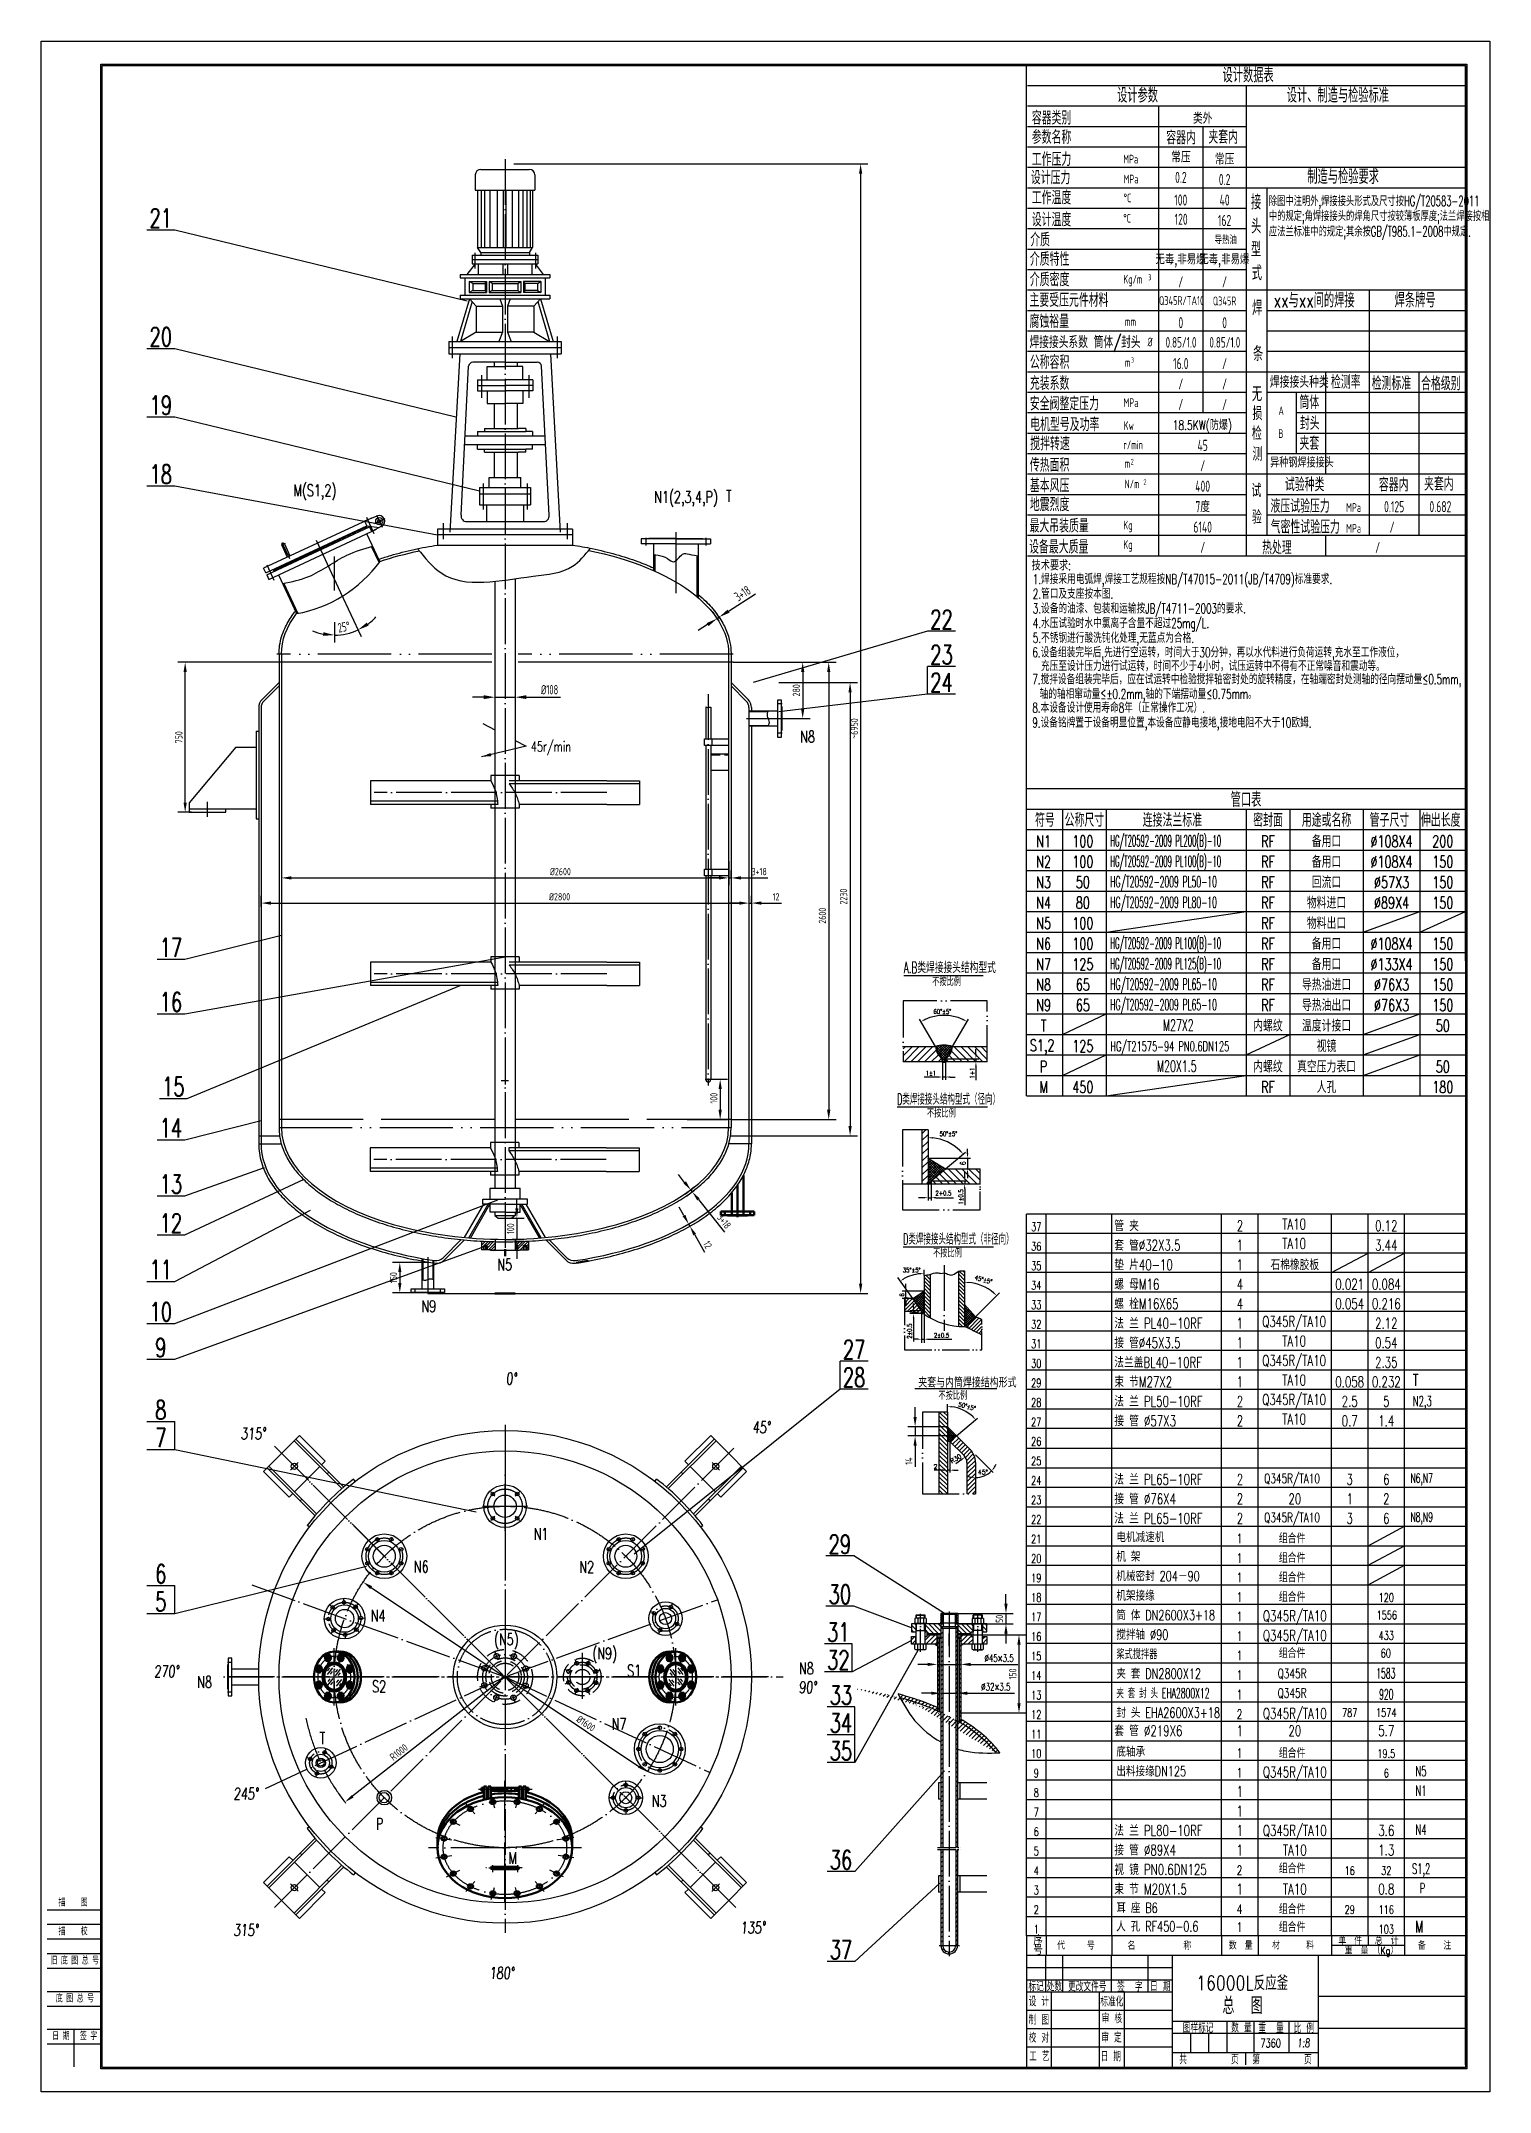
# Model space of a CAD drawing. Header units: millimetres. Extents: x 0 to 7128, y 0 to 10092.
import ezdxf
from ezdxf.enums import TextEntityAlignment as Align

# ---------------------------------------------------------------- set-up
doc = ezdxf.new("R2010")
doc.units = ezdxf.units.MM
doc.header["$LTSCALE"] = 360
doc.header["$MEASUREMENT"] = 0
for name, pattern in [('ACAD_ISO10W100', [18.7, 12, -3, 0.7, -3]), ('CENTER', [2, 1.25, -0.25, 0.25, -0.25]), ('CENTER1', [0.75, 0.625, -0.0625, 0, -0.0625]), ('CENTER2', [0.375, 0.3125, -0.03125, 0, -0.03125]), ('CENTER3', [0.375, 0.3125, -0.03125, 0, -0.03125]), ('DIVIDE1', [0.6875, 0.5, -0.0625, 0, -0.0625, 0, -0.0625]), ('DIVIDE2', [0.34375, 0.25, -0.03125, 0, -0.03125, 0, -0.03125]), ('DIVIDEX2', [1.375, 1, -0.125, 0, -0.125, 0, -0.125]), ('HIDDEN1', [0.375, 0.25, -0.125]), ('HIDDEN2', [0.1875, 0.125, -0.0625])]:
    doc.linetypes.add(name, pattern=pattern)
doc.layers.get('0').update_dxf_attribs({"linetype": 'CONTINUOUS', "lineweight": 25})
doc.layers.get('Defpoints').update_dxf_attribs({"linetype": 'CONTINUOUS'})
for name, color, linetype in [('1轮廓实线层', 7, 'CONTINUOUS'), ('2', 3, 'CONTINUOUS'), ('2细线层', 4, 'CONTINUOUS'), ('3中心线层', 1, 'CENTER'), ('4', 5, 'CONTINUOUS'), ('6文字层', 3, 'CONTINUOUS'), ('_A2阮园', 7, 'CONTINUOUS'), ('WS', 7, 'CONTINUOUS')]:
    doc.layers.add(name, color=color, linetype=linetype)
for name, color, linetype, lineweight in [('_ITEM', 4, 'CONTINUOUS', 25), ('A', 2, 'CONTINUOUS', 50), ('B', 7, 'CONTINUOUS', 25), ('C', 1, 'CENTER', 25), ('C1', 1, 'CENTER1', 25), ('C2', 1, 'CENTER2', 25), ('C3', 1, 'CENTER3', 25), ('D', 4, 'DIVIDEX2', 25), ('D1', 4, 'DIVIDE1', 25), ('D2', 4, 'DIVIDE2', 25), ('DIM', 7, 'CONTINUOUS', 25), ('E1', 3, 'HIDDEN1', 25), ('E2', 3, 'HIDDEN2', 25)]:
    doc.layers.add(name, color=color, linetype=linetype, lineweight=lineweight)
doc.styles.add('COMPLEX', font='COMPLEX', dxfattribs={"width": 0.7, "oblique": 5})
doc.styles.add('HZ', font='ROMANS.SHX', dxfattribs={"width": 0.7, "bigfont": 'hztxt.shx'})
doc.styles.add('PC_TEXTSTYLE', font='txt.shx', dxfattribs={"width": 0.618, "bigfont": 'hzfs.shx'})
doc.styles.get("Standard").update_dxf_attribs({"font": 'isocp.shx', "width": 0.707, "bigfont": 'hztxt.shx'})
doc.dimstyles.new('STANDARD_WS$0', dxfattribs={"dimtxt": 2.5, "dimasz": 2.5, "dimexe": 1.25, "dimexo": 0.625, "dimtad": 1, "dimdec": 4, "dimdsep": 46, "dimtxsty": 'Standard', "dimcen": 2.5, "dimadec": 0, "dimazin": 0, "dimtfac": 1, "dimtdec": 4, "dimtmove": 0, "dimatfit": 0, "dimfxl": 1, "dimtolj": 1, "dimtzin": 0, "dimarcsym": 0})
doc.dimstyles.new('STANDARD_WS$2', dxfattribs={"dimtxt": 2.5, "dimasz": 2.5, "dimexe": 1.25, "dimexo": 0.625, "dimtad": 3, "dimtih": 1, "dimtoh": 1, "dimdec": 4, "dimdsep": 46, "dimtxsty": 'Standard', "dimcen": 2.5, "dimadec": 1, "dimazin": 2, "dimtfac": 1, "dimtdec": 4, "dimtmove": 0, "dimatfit": 3, "dimfxl": 1, "dimtolj": 1, "dimtzin": 0, "dimarcsym": 0})
doc.dimstyles.new('STANDARD_WS$3', dxfattribs={"dimtxt": 2.5, "dimasz": 2.5, "dimexe": 1.25, "dimexo": 0.625, "dimtad": 1, "dimtoh": 1, "dimdec": 4, "dimdsep": 46, "dimtxsty": 'Standard', "dimcen": 2.5, "dimadec": 0, "dimazin": 0, "dimtfac": 1, "dimtdec": 4, "dimtmove": 0, "dimatfit": 0, "dimfxl": 1, "dimtolj": 1, "dimtzin": 0, "dimarcsym": 0})
doc.dimstyles.new('STANDARD_WS$4', dxfattribs={"dimtxt": 2.5, "dimasz": 2.5, "dimexe": 1.25, "dimexo": 0.625, "dimtad": 1, "dimtoh": 1, "dimdec": 4, "dimdsep": 46, "dimtxsty": 'Standard', "dimcen": 2.5, "dimadec": 0, "dimazin": 0, "dimtfac": 1, "dimtdec": 4, "dimtmove": 0, "dimatfit": 0, "dimfxl": 1, "dimtolj": 1, "dimtzin": 0, "dimarcsym": 0})
pattern_1 = [(45, (4467.766, 2249.129), (-11.49473, 11.49473), [])]
pattern_2 = [(135, (4467.766, 2249.129), (-11.49473, -11.49473), [])]

msp = doc.modelspace()

# ---------------------------------------------------------------- texts
at = {"color": 0, "lineweight": -2, "style": 'HZ'}
for s, height, width, p in [('设计数据表', 71.8471, 0.7, (5812.636, 9888.135)), ('设计参数', 71.8471, 0.7, (5293.671, 9788.925)), ('设计、制造与检验标准', 71.8471, 0.7, (6128.528, 9788.925)), ('容器类别', 66.0993, 0.7, (4873.987, 9680.696)), ('参数名称', 66.0993, 0.7, (4873.987, 9585.843)), ('容器内', 66.0993, 0.7, (5535.721, 9583.502)), ('夹套内', 66.0993, 0.7, (5742.656, 9586.64)), ('工作压力', 66.0993, 0.7, (4873.987, 9477.148)), ('设计压力', 66.0993, 0.7, (4869.474, 9386.957)), ('制造与检验要求', 71.8471, 0.7, (6229.703, 9388.801)), ('工作温度', 66.0993, 0.7, (4873.987, 9288.213)), ('接', 71.847, 0.7, (5952.525, 9263.276)), ('除图中注明外,焊接接头形式及尺寸按HG/T20583-2011', 50.29298, 0.6, (6040.156, 9279.822)), ('设计温度', 66.0993, 0.7, (4873.987, 9179.983)), ('头', 71.847, 0.7, (5952.817, 9144.628)), ('应法兰标准中的规定;其余按GB/T985.1-2008中规定.', 50.29298, 0.6, (6040.156, 9130.085)), ('中的规定;角焊接接头的焊角尺寸按较薄板厚度;法兰焊接按相', 50.29298, 0.6, (6040.156, 9206.298)), ('介质', 66.0993, 0.7, (4866.329, 9081.28)), ('型', 71.847, 0.7, (5952.257, 9030.524)), ('介质特性', 66.0993, 0.7, (4864.474, 8985.668)), ('式', 71.847, 0.7, (5955.951, 8914.844)), ('介质密度', 66.0993, 0.7, (4864.474, 8885.082)), ('主要受压元件材料', 66.0993, 0.7, (4862.619, 8783.925)), ('焊', 71.847, 0.7, (5957.85, 8742.81)), ('xx与xx间的焊接', 71.8471, 0.7, (6063.938, 8780.407)), ('焊条牌号', 71.8471, 0.7, (6658.992, 8781.149)), ('腐蚀裕量', 66.0993, 0.7, (4862.65, 8679.263)), ('焊接接头系数 筒体/封头', 59.48941, 0.7, (4862.65, 8580.49)), ('条', 71.847, 0.7, (5962.115, 8517.429)), ('公称容积', 66.0993, 0.7, (4864.505, 8478.593)), ('充装系数', 66.0993, 0.7, (4864.505, 8375.12)), ('无', 71.847, 0.7, (5957.01, 8319.436)), ('焊接接头种类', 57.4777, 0.7, (6045.048, 8385.692)), ('检测率', 66.0993, 0.7, (6345.65, 8380.971)), ('检测标准', 66.0993, 0.7, (6546.334, 8374.985)), ('合格级别', 66.0993, 0.7, (6788.952, 8373.488)), ('安全阀整定压力', 66.0993, 0.7, (4864.505, 8274.534)), ('损', 66.099, 0.7, (5959.71, 8226.354)), ('筒体', 66.0993, 0.7, (6190.808, 8280.623)), ('电机型号及功率', 66.0993, 0.7, (4866.245, 8172.091)), ('检', 66.099, 0.7, (5957.01, 8127.876)), ('封头', 66.0993, 0.7, (6192.734, 8178.605)), ('搅拌转速', 66.0993, 0.7, (4866.245, 8077.989)), ('测', 66.099, 0.7, (5959.71, 8026.7)), ('夹套', 66.0993, 0.7, (6190.808, 8079.451)), ('传热面积', 66.0993, 0.7, (4864.505, 7972.586)), ('异种钢焊接接头', 47.2, 0.7, (6046.868, 7993.91)), ('基本风压 ', 66.0993, 0.7, (4864.505, 7871.562)), ('试', 66.099, 0.7, (5954.31, 7846.953)), ('试验种类', 66.0993, 0.7, (6119.414, 7876.808)), ('容器内', 66.0993, 0.7, (6581.564, 7875.3)), ('夹套内', 66.0993, 0.7, (6803.623, 7879.289)), ('地震烈度', 66.0993, 0.7, (4864.505, 7778.29)), ('验', 66.099, 0.7, (5957.01, 7716.454)), ('液压试验压力', 66.0993, 0.7, (6048.312, 7770.946)), ('最大吊装质量', 66.0993, 0.7, (4862.65, 7673.373)), ('气密性试验压力', 66.0993, 0.7, (6049.275, 7667.966)), ('设备最大质量', 66.0993, 0.7, (4860.796, 7569.585)), ('热处理', 66.0993, 0.7, (6006.935, 7566.328)), ('技术要求:', 51.1911, 0.65, (4873.243, 7486.906)), ('1.焊接采用电弧焊,焊接工艺规程按NB/T47015-2011(JB/T4709)标准要求.', 48.63152, 0.65, (4879.079, 7420.159)), ('2.管口及支座按本图.', 48.63152, 0.65, (4879.079, 7347.786)), ('3.设备的油漆、包装和运输按JB/T4711-2003的要求.', 48.63152, 0.65, (4879.079, 7275.413)), ('4.水压试验时水中氯离子含量不超过25mg/L.', 48.63152, 0.65, (4879.079, 7203.041)), ('5.不锈钢进行酸洗钝化处理,无蓝点为合格.', 48.63152, 0.65, (4879.079, 7130.668)), ('6.设备组装完毕后,先进行空运转，时间大于30分钟，再以水代料进行负荷运转,充水至工作液位，', 48.63152, 0.65, (4876.708, 7059.588)), ('7.搅拌设备组装完毕后，应在试运转中检验搅拌轴密封处的旋转精度，在轴端密封处测轴的径向摆动量≤0.5mm,', 48.63152, 0.65, (4876.708, 6927.163)), ('充压至设计压力进行试运转，时间不少于4小时，试压运转中不得有不正常噪音和震动等。', 48.63152, 0.65, (4919.165, 6992.388)), ('轴的轴相窜动量≤±0.2mm,轴的下端摆动量≤0.75mm。', 48.63152, 0.65, (4912.625, 6854.78)), ('8.本设备设计使用寿命8年（正常操作工况）.', 48.63152, 0.65, (4876.708, 6787.333)), ('9.设备铭牌置于设备明显位置,本设备应静电接地,接地电阻不大于10欧姆.', 48.63152, 0.65, (4876.708, 6714.079))]:
    msp.add_text(s, height=height, dxfattribs=dict(at, width=width)).set_placement(p)
at = {"color": 0, "lineweight": -2, "style": 'HZ', "width": 0.7}
for s, height, p in [('类外', 54.6038, (5714.752, 9684.612)), ('导热油', 38.4249, (5828.19, 9092.955)), ('无毒,非易爆', 49.1434, (5605.653, 8993.387)), ('无毒,非易爆', 49.1434, (5821.195, 8993.387)), ('18.5KW(防爆)', 47.1777, (5712.802, 8178.018))]:
    msp.add_text(s, height=height, dxfattribs=at).set_placement(p, align=Align.CENTER)
at = {"color": 0, "lineweight": -2, "width": 0.7}
for s, height, p in [('MPa', 43.1083, (5323.933, 9489.337)), ('MPa', 43.1083, (5325.48, 9391.154)), ('%%dC', 43.1083, (5325.912, 9298.397)), ('%%dC', 43.1083, (5324.086, 9198.364)), ('Kg/m', 43.1083, (5324.279, 8898.256)), ('3', 28.739, (5446.449, 8914.89)), ('mm', 43.1083, (5332.099, 8689.968)), ('%%C', 43.1083, (5443.374, 8589.382)), ('m', 43.108, (5332.099, 8488.796)), ('3', 25.865, (5362.638, 8508.98)), ('MPa', 43.1083, (5325.216, 8290.777)), ('A', 43.108, (6087.74, 8251.698)), ('Kw', 43.1083, (5325.907, 8178.449)), ('B', 43.108, (6087.001, 8138.853)), ('r/min', 43.1083, (5324.316, 8083.074)), ('m', 43.108, (5330.52, 7991.486)), ('2', 28.739, (5360.213, 8007.621)), ('N/m', 43.1083, (5330.52, 7890.9)), ('2', 28.739, (5423.112, 7907.035)), ('MPa', 43.1083, (6420.306, 7774.991)), ('Kg', 43.1083, (5324.279, 7688.224)), ('MPa', 43.1083, (6420.306, 7672.395)), ('Kg', 43.1083, (5324.279, 7592.645))]:
    msp.add_text(s, height=height, dxfattribs=at).set_placement(p)
for s, height, p in [('常压', 54.6038, (5607.53, 9494.259)), ('常压', 54.6038, (5822.523, 9483.44)), ('0.2', 54.6038, (5607.53, 9393.673)), ('0.2', 54.6038, (5822.523, 9382.854)), ('100', 54.6038, (5606.981, 9282.268)), ('40', 54.6038, (5822.523, 9282.268)), ('120', 54.6038, (5608.755, 9187.608)), ('162', 54.6038, (5822.523, 9181.682)), ('/', 54.604, (5606.981, 8879.924)), ('/', 54.604, (5822.523, 8879.924)), ('Q345R/TA10', 43.683, (5610.837, 8792.922)), ('Q345R', 43.683, (5822.523, 8791.132)), ('0', 54.604, (5606.981, 8678.752)), ('0', 54.604, (5822.523, 8678.752)), ('0.85/1.0', 51.8736, (5608.118, 8583.366)), ('0.85/1.0', 51.8736, (5823.659, 8583.366)), ('16.0', 54.6038, (5606.981, 8477.58)), ('/', 54.604, (5822.523, 8477.58)), ('/', 54.604, (5606.981, 8376.994)), ('/', 54.604, (5822.523, 8376.994)), ('/', 54.604, (5606.981, 8276.408)), ('/', 54.604, (5822.523, 8276.408)), ('45', 54.6038, (5714.752, 8075.236)), ('/', 54.604, (5714.752, 7974.65)), ('400', 54.6038, (5714.752, 7874.064)), ('7度', 54.6038, (5714.752, 7773.478)), ('0.125', 54.6038, (6656.672, 7773.478)), ('0.682', 54.6038, (6884.111, 7773.478)), ('6140', 54.6038, (5714.752, 7672.892)), ('/', 54.604, (6646.577, 7672.892)), ('/', 54.604, (5714.752, 7572.306)), ('/', 54.604, (6575.561, 7572.306))]:
    msp.add_text(s, height=height, dxfattribs=at).set_placement(p, align=Align.CENTER)
at = {"color": 0, "lineweight": -2, "style": 'HZ', "width": 0.7}
for s, height, p in [('M(S1,2)', 57.6, (1347.357, 7876.651)), ('N1(2,3,4,P)', 57.6, (3173.034, 7843.971)), ('T', 57.6, (3383.593, 7853.57)), ('N8', 57.6, (3771.069, 6668.913)), ('管口表', 72, (5928, 6362.942)), ('符号', 66.24, (4938.389, 6262.142)), ('公称尺寸', 66.24, (5132.836, 6262.142)), ('连接法兰标准', 66.24, (5565.86, 6262.142)), ('密封面', 66.24, (6036, 6262.142)), ('用途或名称', 66.24, (6324, 6262.142)), ('管子尺寸', 66.24, (6633.6, 6262.142)), ('伸出长度', 66.24, (6885.6, 6262.142)), ('N1', 57.6, (4932.118, 6154.142)), ('N2', 57.6, (4932.118, 6053.342)), ('N3', 57.6, (4932.118, 5952.542)), ('N4', 57.6, (4932.118, 5851.742)), ('N5', 57.6, (4932.118, 5750.942)), ('N6', 57.6, (4932.118, 5650.142)), ('N7', 57.6, (4932.118, 5549.342)), ('N8', 57.6, (4932.118, 5448.542)), ('N9', 57.6, (4932.118, 5347.742)), ('T', 57.6, (4932.118, 5246.942)), ('S1,2', 57.6, (4924.992, 5141.297)), ('P', 57.6, (4932.118, 5045.342)), ('M', 57.6, (4932.118, 4944.542)), ('N5', 57.6, (2280.919, 4071.552)), ('N9', 57.6, (1907.498, 3866.279)), ('T', 57.6, (6762.097, 3503.564)), ('N1', 57.6, (2460.149, 2745.9)), ('N6', 57.6, (1870.691, 2584.819)), ('N2', 57.6, (2684.477, 2582.726)), ('N4', 57.6, (1658.768, 2343.087)), ('(N5)', 57.6, (2288.95, 2223.03)), ('(N9)', 57.6, (2773.006, 2153.586)), ('N8', 57.6, (804.702, 2017.399)), ('S2', 57.6, (1663.191, 1995.485)), ('S1', 57.6, (2917.924, 2072.42)), ('N8', 57.6, (3765.052, 2084.407)), ('N7', 57.6, (2843.441, 1811.183)), ('T', 57.6, (1384.317, 1740.956)), ('N3', 57.6, (3040.743, 1432.417)), ('P', 57.6, (1665.854, 1319.051)), ('M', 57.6, (2320.179, 1151.837)), ('M', 57.6, (6779.687, 812.869))]:
    msp.add_text(s, height=height, dxfattribs=at).set_placement(p, align=Align.MIDDLE)
at = {"color": 0, "lineweight": -2, "style": 'COMPLEX', "oblique": 5, "width": 0.7}
for s, p in [('0%%D', (2314.34, 3510.443)), ('315%%D', (1044.178, 3240.038)), ('45%%D', (3544.44, 3270.793)), ('270%%D', (617.721, 2069.524)), ('90%%D', (3772.452, 1991.466)), ('245%%D', (1008.627, 1467.699)), ('315%%D', (1008.665, 796.666)), ('135%%D', (3502.762, 809.253)), ('180%%D', (2266.954, 585.323))]:
    msp.add_text(s, height=57.6, dxfattribs=at).set_placement(p, align=Align.MIDDLE)
at = {"color": 0, "linetype": 'ByBlock', "lineweight": -2, "char_height": 22, "attachment_point": 5, "rotation": 90, "style": 'HZ'}
for s, insert in [('\\A1;6', (4235.273, 3921.917)), ('\\A1;2±0.5', (4272.605, 3743.655))]:
    msp.add_mtext(s, dxfattribs=dict(at, insert=insert))
at = {"layer": '6文字层', "color": 0, "lineweight": -2, "style": 'PC_TEXTSTYLE', "width": 0.667}
for s, p in [('标记', (4895.477, 522.313)), ('处数', (4985.29, 522.313)), (' 更改文件号 ', (5146.951, 522.313)), (' 签  字 ', (5356.401, 520.777)), (' 日 期 ', (5506.199, 522.313)), ('标准化', (5267.793, 447.715)), (' 图样标记 ', (5692.317, 318.631)), (' 重  量 ', (6051.06, 317.462)), (' 比 例 ', (6212.392, 316.871)), ('共        页', (5745.698, 163.065)), ('第        页', (6104.946, 163.065))]:
    msp.add_text(s, height=41.9123, dxfattribs=at).set_placement(p, align=Align.MIDDLE)
for s, p in [(' 设 计 ', (4833.737, 422.417)), ('制 图', (4858.749, 331.841)), (' 审 核 ', (5192.985, 338.641)), ('数 量', (5854.861, 293.676)), (' 校 对 ', (4833.811, 243.256)), (' 审 定 ', (5191.241, 244.414)), ('工 艺', (4860.835, 152.472)), (' 日 期 ', (5187.512, 151.623))]:
    msp.add_text(s, height=41.9123, dxfattribs=at).set_placement(p)
at = {"layer": '_A2阮园', "color": 0, "lineweight": -2, "style": 'HZ', "width": 0.7}
for s, p in [('100', (5125.242, 6125.342)), ('RF', (6036, 6125.342)), ('备用口', (6324, 6125.342)), ('%%C108X4', (6643.873, 6125.342)), ('200', (6895.873, 6125.342)), ('100', (5125.242, 6024.542)), ('RF', (6036, 6024.542)), ('备用口', (6324, 6024.542)), ('%%C108X4', (6643.873, 6024.542)), ('150', (6895.873, 6024.542)), ('50', (5125.242, 5923.742)), ('RF', (6036, 5923.742)), ('回流口', (6324, 5923.742)), ('%%C57X3', (6643.873, 5923.742)), ('150', (6895.873, 5923.742)), ('80', (5125.242, 5822.942)), ('RF', (6036, 5822.942)), ('物料进口', (6324, 5822.942)), ('%%C89X4', (6643.873, 5822.942)), ('150', (6895.873, 5822.942)), ('100', (5125.242, 5722.142)), ('RF', (6036, 5722.142)), ('物料出口', (6324, 5722.142)), ('100', (5125.242, 5621.342)), ('RF', (6036, 5621.342)), ('备用口', (6324, 5621.342)), ('%%C108X4', (6643.873, 5621.342)), ('150', (6895.873, 5621.342)), ('125', (5125.242, 5520.542)), ('RF', (6036, 5520.542)), ('备用口', (6324, 5520.542)), ('%%C133X4', (6643.873, 5520.542)), ('150', (6895.873, 5520.542)), ('65', (5125.242, 5419.742)), ('RF', (6036, 5419.742)), ('导热油进口', (6324, 5419.742)), ('%%C76X3', (6643.873, 5419.742)), ('150', (6895.873, 5419.742)), ('65', (5125.242, 5318.942)), ('RF', (6036, 5318.942)), ('导热油出口', (6324, 5318.942)), ('%%C76X3', (6643.873, 5318.942)), ('150', (6895.873, 5318.942)), ('内螺纹', (6036, 5218.142)), ('温度计接口', (6324, 5218.142)), ('50', (6895.873, 5218.142)), ('125', (5125.242, 5117.342)), ('视镜', (6324, 5117.342)), ('内螺纹', (6036, 5016.542)), ('真空压力表口', (6324, 5016.542)), ('50', (6895.873, 5016.542)), ('450', (5125.242, 4915.742)), ('RF', (6036, 4915.742)), ('人孔', (6324, 4915.742)), ('180', (6895.873, 4915.742))]:
    msp.add_text(s, height=57.6, dxfattribs=at).set_placement(p, align=Align.CENTER)
at = {"layer": '_A2阮园', "color": 0, "lineweight": -2, "style": 'HZ'}
for s, height, width, p in [('HG/T20592-2009 PL200(B)-10', 54.72, 0.45, (5260.317, 6129.281)), ('HG/T20592-2009 PL100(B)-10', 54.72, 0.45, (5260.317, 6028.481)), ('HG/T20592-2009 PL50-10', 54.72, 0.5, (5260.317, 5927.681)), ('HG/T20592-2009 PL80-10', 54.72, 0.5, (5260.317, 5826.881)), ('HG/T20592-2009 PL100(B)-10', 54.72, 0.45, (5260.317, 5625.281)), ('HG/T20592-2009 PL125(B)-10', 54.72, 0.45, (5260.317, 5524.481)), ('HG/T20592-2009 PL65-10', 54.72, 0.5, (5260.317, 5423.681)), ('HG/T20592-2009 PL65-10', 54.72, 0.5, (5260.317, 5322.881)), ('M27X2', 54.72, 0.62, (5519.373, 5222.081)), ('HG/T21575-94 PN0.6DN125', 48, 0.62, (5260.317, 5121.281)), ('M20X1.5', 54.72, 0.62, (5490.186, 5020.481))]:
    msp.add_text(s, height=height, dxfattribs=dict(at, width=width)).set_placement(p)
at = {"layer": '_ITEM', "color": 0, "lineweight": -2, "style": 'HZ', "width": 0.7}
for s, p in [('37', (4896, 4236)), ('36', (4896, 4140)), ('35', (4896, 4044)), ('34', (4896, 3948)), ('33', (4896, 3852)), ('32', (4896, 3756)), ('31', (4896, 3660)), ('30', (4896, 3564)), ('29', (4896, 3468)), ('28', (4896, 3372)), ('27', (4896, 3276)), ('26', (4896, 3180)), ('25', (4896, 3084)), ('24', (4896, 2988)), ('23', (4896, 2892)), ('22', (4896, 2796)), ('21', (4896, 2700)), ('20', (4896, 2604)), ('19', (4896, 2508)), ('18', (4896, 2412)), ('17', (4896, 2316)), ('16', (4896, 2220)), ('15', (4896, 2124)), ('14', (4896, 2028)), ('13', (4896, 1932)), ('12', (4896, 1836)), ('11', (4896, 1740)), ('10', (4896, 1644)), ('9', (4896, 1548)), ('8', (4896, 1452)), ('7', (4896, 1356)), ('6', (4896, 1260)), ('5', (4896, 1164)), ('4', (4896, 1068)), ('3', (4896, 972)), ('2', (4896, 876)), ('1', (4896, 780))]:
    msp.add_text(s, height=42, dxfattribs=at).set_placement(p, align=Align.CENTER)
at = {"layer": 'A', "color": 0, "lineweight": -2, "style": 'HZ', "width": 0.7}
for s, p in [('21', (589.027, 9174.842)), ('20', (589.027, 8590.208)), ('19', (589.027, 8253.894)), ('18', (589.027, 7914.417)), ('22', (4429.904, 7199.88)), ('23', (4429.904, 7026.374)), ('24', (4429.904, 6889.574)), ('17', (639.027, 5585.075)), ('16', (639.027, 5317.217)), ('15', (650.879, 4900.561)), ('14', (639.027, 4697.434)), ('13', (639.027, 4421.367)), ('12', (639.027, 4229.056)), ('11', (589.027, 4000.264)), ('10', (589.027, 3792.652)), ('9', (589.027, 3616.602)), ('27', (3999.87, 3607.118)), ('28', (3999.87, 3470.318)), ('8', (589.027, 3310.274)), ('7', (589.027, 3173.474)), ('29', (3929.619, 2649.026)), ('6', (589.027, 2503.506)), ('5', (589.027, 2366.706)), ('30', (3929.619, 2402.612)), ('31', (3922.368, 2216.232)), ('32', (3922.368, 2079.432)), ('33', (3935.251, 1906.392)), ('34', (3935.251, 1769.592)), ('35', (3935.251, 1632.792)), ('36', (3935.251, 1096.003)), ('37', (3935.251, 653.952))]:
    msp.add_text(s, height=92.16, dxfattribs=at).set_placement(p, align=Align.CENTER)
for s, p in [('60°±5°', (4390.328, 5304.954)), ('1%%P1', (4352.354, 5001.777)), ('50°±5°', (4420.008, 4703.885)), ('2+0.5', (4399.991, 4411.117))]:
    msp.add_text(s, height=22.4247, dxfattribs=at).set_placement(p)
for s, height, rotation, p in [('1+1', 22.4247, 90, (4591.55, 4986.827)), ('6', 26.162, 90, (4548.473, 4559.886)), ('1%%p0.5', 22.4247, 90, (4536.391, 4366.152)), ('45°±5°', 22.4247, 345, (4591.326, 3997.21)), ('50°±5°', 22.4247, 345, (4510.856, 3373.97))]:
    msp.add_text(s, height=height, rotation=rotation, dxfattribs=at).set_placement(p)
at = {"layer": 'A', "color": 0, "lineweight": -2, "style": 'HZ'}
msp.add_text('R30', height=22.4247, rotation=30, dxfattribs=at).set_placement((4480.111, 3091.89))
for s, height, p in [('2', 22.425, (4390.713, 3065.883)), ('45°', 22.4247, (4608.368, 3039.068))]:
    msp.add_text(s, height=height, dxfattribs=at).set_placement(p)
at = {"layer": 'A', "color": 0, "lineweight": -2, "char_height": 22.4247, "attachment_point": 5, "style": 'HZ'}
for s, insert in [('\\A1;35°±5°', (4283.07, 4044.446)), ('\\A1;2±0.5', (4430.519, 3723.113))]:
    msp.add_mtext(s, dxfattribs=dict(at, insert=insert))
at = {"layer": 'B', "color": 0, "lineweight": -2, "style": 'HZ'}
for s, height, width, p in [('A.B类焊接接头结构型式', 54.8159, 0.58, (4244.219, 5505.545)), ('不按比例', 37.44, 0.7, (4384.027, 5443.182)), ('D类焊接接头结构型式（径向）', 54.8159, 0.5, (4212.271, 4857.908)), ('不按比例', 37.44, 0.7, (4358.429, 4795.545)), ('D类焊接接头结构型式（非径向）', 54.8159, 0.5, (4242.023, 4169.761)), ('不按比例', 37.44, 0.7, (4388.18, 4107.398)), ('夹套与内筒焊接结构形式', 46.48389, 0.7, (4315.695, 3466.825)), ('不按比例', 37.44, 0.7, (4414.678, 3406.607)), ('N2,3', 50, 0.6, (6748.933, 3374.526)), ('N6,N7', 46, 0.6, (6736.416, 2997.917)), ('N8,N9', 46, 0.6, (6736.416, 2805.917)), ('电机减速机', 50, 0.7, (5289.939, 2705.482)), ('机 架  ', 50, 0.7, (5289.939, 2609.482)), ('机械密封 204－90', 50, 0.7, (5289.939, 2513.482)), ('机架接缘', 50, 0.7, (5289.939, 2417.482)), ('筒 体 DN2600X3+18', 50, 0.7, (5289.939, 2321.482)), ('搅拌轴 %%C90', 50, 0.7, (5289.939, 2225.482)), ('桨式搅拌器  ', 50, 0.6, (5289.939, 2129.482)), ('夹 套 DN2800X12', 50, 0.7, (5289.939, 2033.482)), ('夹 套 封 头 EHA2800X12', 50, 0.55, (5289.939, 1937.482)), ('封 头 EHA2600X3+18', 50, 0.7, (5289.939, 1841.482)), ('底轴承', 50, 0.7, (5289.939, 1649.482)), ('出料接缘DN125', 50, 0.7, (5289.939, 1553.482)), ('N5', 50, 0.6, (6761.776, 1553.482)), ('N1', 50, 0.6, (6761.776, 1457.482)), ('N4', 50, 0.6, (6761.776, 1265.482)), ('S1,2', 50, 0.6, (6744.428, 1073.482)), ('P', 50, 0.6, (6782.69, 977.482)), ('耳 座 B6', 50, 0.7, (5289.939, 881.482)), ('人 孔 RF450-0.6', 50, 0.7, (5289.329, 789.742)), ('16000L反应釜', 70.5689, 0.8, (5682.914, 500.979)), ('总  图', 83.8246, 0.7, (5812.037, 382.989))]:
    msp.add_text(s, height=height, dxfattribs=dict(at, width=width)).set_placement(p)
for s, height, width, p in [('Q345R/TA10', 46, 0.7, (6154.481, 2995.972)), ('Q345R/TA10', 46, 0.7, (6154.481, 2803.972)), ('1', 46, 0.7, (5895.905, 2700)), ('组合件', 46, 0.7, (6154.481, 2700)), ('1', 46, 0.7, (5895.905, 2604)), ('组合件', 46, 0.7, (6154.481, 2604)), ('1', 46, 0.7, (5895.905, 2508)), ('组合件', 46, 0.7, (6154.481, 2508)), ('1', 46, 0.7, (5895.905, 2412)), ('组合件', 46, 0.7, (6154.481, 2412)), ('120', 42, 0.7, (6618, 2412)), ('1', 46, 0.7, (5895.905, 2316)), ('1556', 42, 0.7, (6620.389, 2325.549)), ('1', 46, 0.7, (5895.905, 2220)), ('433', 42, 0.7, (6618, 2224.775)), ('1', 46, 0.7, (5895.905, 2124)), ('组合件', 46, 0.7, (6154.481, 2135.428)), ('60', 42, 0.7, (6615.611, 2138.324)), ('1', 46, 0.7, (5895.905, 2028)), ('Q345R', 46, 0.7, (6154.481, 2035.972)), ('1583', 50, 0.55, (6615.659, 2035.018)), ('1', 46, 0.7, (5895.905, 1932)), ('Q345R', 46, 0.7, (6154.481, 1939.972)), ('920', 50, 0.55, (6618, 1932)), ('2', 46, 0.7, (5895.905, 1836)), ('787', 42, 0.7, (6438, 1845.713)), ('1574', 42, 0.7, (6618, 1845.713)), ('1', 46, 0.7, (5895.905, 1644)), ('组合件', 46, 0.7, (6154.481, 1644)), ('19.5', 42, 0.7, (6618, 1644)), ('1', 46, 0.7, (5895.905, 1548)), ('6', 42, 0.7, (6618, 1548)), ('2', 46, 0.7, (5895.905, 1068)), ('组合件', 46, 0.7, (6154.481, 1075.972)), ('16', 42, 0.7, (6438, 1068)), ('32', 42, 0.7, (6618, 1068)), ('4', 46, 0.7, (5895.905, 876)), ('组合件', 46, 0.7, (6154.481, 876)), ('29', 42, 0.7, (6438, 876)), ('116', 42, 0.7, (6618, 876)), ('1', 46, 0.7, (5895.905, 787.972)), ('组合件', 46, 0.7, (6154.481, 787.972)), ('103', 42, 0.7, (6618, 780)), ('7360', 42, 0.7, (6049.305, 219.429))]:
    msp.add_text(s, height=height, dxfattribs=dict(at, width=width)).set_placement(p, align=Align.CENTER)
at = {"layer": 'B', "color": 0, "lineweight": -2, "style": 'COMPLEX', "oblique": 5, "width": 0.7}
msp.add_attdef('1:8', text='1:1', height=41.9123, dxfattribs=at).set_placement((6210.473, 241.577), align=Align.MIDDLE_CENTER)
at = {"layer": 'DIM', "color": 0, "lineweight": -2, "style": 'HZ', "width": 0.7}
for s, height, p in [('45r/min', 50, (2409.593, 6595.297)), ('管 夹', 52.5, (5280, 4236)), ('套 管%%C32X3.5', 52.5, (5280, 4140)), ('垫 片40-10', 52.5, (5280, 4044)), ('螺 母M16', 52.5, (5280, 3948)), ('螺 栓M16X65', 52.5, (5280, 3852)), ('法 兰 PL40-10RF', 52.5, (5280, 3756)), ('接 管%%C45X3.5', 52.5, (5280, 3660)), ('法兰盖BL40-10RF', 52.5, (5280, 3564)), ('束 节M27X2', 52.5, (5280, 3468)), ('接 管 %%C57X3', 52.5, (5280, 3276)), ('法 兰 PL50-10RF', 52.5, (5280, 3372)), ('法 兰 PL65-10RF', 52.5, (5280, 2988)), ('接 管 %%C76X4', 52.5, (5280, 2892)), ('法 兰 PL65-10RF', 52.5, (5280, 2796)), ('套 管 %%C219X6', 52.5, (5280, 1750.904)), ('法 兰 PL80-10RF', 52.5, (5280, 1260)), ('接 管 %%C89X4', 52.5, (5280, 1164)), ('视 镜 PN0.6DN125', 52.5, (5280, 1068)), ('束 节 M20X1.5', 52.5, (5280, 972))]:
    msp.add_text(s, height=height, dxfattribs=at).set_placement(p)
for s, p in [('2', (5898, 4236)), ('TA10', (6164.472, 4244.709)), ('0.12', (6618, 4236)), ('1', (5898, 4140)), ('TA10', (6164.472, 4148.709)), ('3.44', (6618, 4140)), ('1', (5898, 4044)), ('石棉橡胶板', (6168, 4044)), ('4', (5898, 3948)), ('0.021', (6438, 3948)), ('0.084', (6618, 3948)), ('4', (5898, 3852)), ('0.054', (6438, 3852)), ('0.216', (6618, 3852)), ('1', (5898, 3756)), ('Q345R/TA10', (6164.472, 3764.709)), ('2.12', (6618, 3756)), ('1', (5898, 3660)), ('Q345R/TA10', (6164.472, 3572.709)), ('TA10', (6164.472, 3668.709)), ('0.54', (6618, 3660)), ('1', (5898, 3564)), ('2.35', (6618, 3564)), ('1', (5898, 3468)), ('Q345R/TA10', (6164.472, 3380.709)), ('TA10', (6164.472, 3476.709)), ('0.058', (6438, 3468)), ('0.232', (6618, 3468)), ('2', (5898, 3372)), ('TA10', (6164.472, 3284.709)), ('2.5', (6438, 3372)), ('5', (6618, 3372)), ('2', (5898, 3276)), ('0.7', (6438, 3276)), ('1.4', (6618, 3276)), ('2', (5898, 2988)), ('3', (6438, 2988)), ('6', (6618, 2988)), ('2', (5898, 2892)), ('20', (6168, 2892)), ('1', (6438, 2892)), ('2', (6618, 2892)), ('2', (5898, 2796)), ('3', (6438, 2796)), ('6', (6618, 2796)), ('Q345R/TA10', (6168, 2316)), ('Q345R/TA10', (6168, 2220)), ('Q345R/TA10', (6168, 1836)), ('1', (5898, 1750.904)), ('20', (6168, 1750.904)), ('5.7', (6618, 1750.904)), ('Q345R/TA10', (6168, 1548)), ('1', (5898, 1452)), ('1', (5898, 1356)), ('1', (5898, 1260)), ('Q345R/TA10', (6168, 1260)), ('3.6', (6618, 1260)), ('1', (5898, 1164)), ('TA10', (6168, 1164)), ('1.3', (6618, 1164)), ('1', (5898, 972)), ('TA10', (6168, 972)), ('0.8', (6618, 972))]:
    msp.add_text(s, height=52.5, dxfattribs=at).set_placement(p, align=Align.CENTER)

# ---------------------------------------------------------------- blocks, each defined once
blk = doc.blocks.new('*D3')
at = {"layer": 'B', "lineweight": -2}
for p, q in [((1183, 6056), (1183, 5938)), ((3383, 6056), (3383, 5938)), ((1231, 5974), (3335, 5974))]:
    blk.add_line(p, q, dxfattribs=at)
at = {"layer": 'B'}
for points in [[(1231, 5982), (1231, 5966), (1183, 5974)], [(3335, 5982), (3335, 5966), (3383, 5974)]]:
    blk.add_solid(points, dxfattribs=at)
at = {"layer": 'Defpoints', "color": 0}
for p in [(1183, 6056), (3383, 6056), (3383, 5974)]:
    blk.add_point(p, dxfattribs=at)
at = {"layer": 'B', "lineweight": -2, "insert": (2555, 6005), "char_height": 36, "attachment_point": 5}
blk.add_mtext('\\A1;%%C2600', dxfattribs=at)
blk = doc.blocks.new('*D4')
at = {"layer": 'B', "lineweight": -2}
for p, q in [((3335, 5974), (3287, 5974)), ((3383, 5974), (3383, 6010)), ((3383, 5974), (3395, 5974)), ((3395, 5974), (3395, 6010)), ((3443, 5974), (3576, 5974))]:
    blk.add_line(p, q, dxfattribs=at)
at = {"layer": 'B'}
for points in [[(3335, 5982), (3335, 5966), (3383, 5974)], [(3443, 5982), (3443, 5966), (3395, 5974)]]:
    blk.add_solid(points, dxfattribs=at)
at = {"layer": 'Defpoints', "color": 0}
for p in [(3383, 5974), (3395, 5974), (3395, 5974)]:
    blk.add_point(p, dxfattribs=at)
at = {"layer": 'B', "lineweight": -2, "insert": (3533, 6005), "char_height": 36, "attachment_point": 5}
blk.add_mtext('\\A1;3+18', dxfattribs=at)
blk = doc.blocks.new('*D5')
at = {"layer": 'B', "lineweight": -2}
for p, q in [((3405, 7035), (3911, 7035)), ((3875, 6987), (3875, 4833)), ((3395, 4785), (3911, 4785))]:
    blk.add_line(p, q, dxfattribs=at)
at = {"layer": 'B'}
for points in [[(3867, 6987), (3883, 6987), (3875, 7035)], [(3867, 4833), (3883, 4833), (3875, 4785)]]:
    blk.add_solid(points, dxfattribs=at)
at = {"layer": 'Defpoints', "color": 0}
for p in [(3405, 7035), (3395, 4785), (3875, 4785)]:
    blk.add_point(p, dxfattribs=at)
at = {"layer": 'B', "lineweight": -2, "insert": (3844, 5788), "char_height": 36, "attachment_point": 5, "rotation": 90}
blk.add_mtext('\\A1;2600', dxfattribs=at)
blk = doc.blocks.new('label')
at = {"layer": '2'}
for p, q in [((-22.75, 64.5), (-0.75, 64.5)), ((-22.75, 58.5), (-0.75, 58.5)), ((-22.75, 52.5), (-0.75, 52.5)), ((-22.75, 46.5), (-0.75, 46.5)), ((-22.75, 40.5), (-0.75, 40.5)), ((-22.75, 31), (-0.75, 31)), ((-22.75, 25), (-0.75, 25)), ((-22.75, 15.5), (-0.75, 15.5)), ((-22.75, 9.5), (-0.75, 9.5)), ((-11.75, 15.5), (-11.75, 0))]:
    blk.add_line(p, q, dxfattribs=at)
at = {"color": 1, "style": 'HZ', "width": 0.7}
for s, p in [('描    图', (-18.08, 65.85)), ('描    校', (-18.08, 54.06)), ('旧 底 图 总 号', (-21.42, 42.07)), ('底 图 总 号', (-19.2, 26.53)), ('日 期', (-20.64, 11.12)), ('签 字', (-9.32, 11.11))]:
    blk.add_text(s, height=3, dxfattribs=at).set_placement(p)
blk = doc.blocks.new('*D6')
at = {"layer": 'B', "lineweight": -2}
for p, q in [((1083, 5832), (1083, 5886)), ((3483, 5832), (3483, 5886)), ((1131, 5850), (3435, 5850))]:
    blk.add_line(p, q, dxfattribs=at)
at = {"layer": 'B'}
for points in [[(1131, 5858), (1131, 5842), (1083, 5850)], [(3435, 5858), (3435, 5842), (3483, 5850)]]:
    blk.add_solid(points, dxfattribs=at)
at = {"layer": 'Defpoints', "color": 0}
for p in [(1083, 5832), (3483, 5850), (3483, 5832)]:
    blk.add_point(p, dxfattribs=at)
at = {"layer": 'B', "lineweight": -2, "insert": (2551, 5881), "char_height": 36, "attachment_point": 5}
blk.add_mtext('\\A1;%%C2800', dxfattribs=at)
blk = doc.blocks.new('*D7')
at = {"layer": 'B', "lineweight": -2}
for p, q in [((3483, 5850), (3483, 5886)), ((3495, 5850), (3495, 5886)), ((3435, 5850), (3387, 5850)), ((3483, 5850), (3495, 5850)), ((3543, 5850), (3642, 5850))]:
    blk.add_line(p, q, dxfattribs=at)
at = {"layer": 'B'}
for points in [[(3435, 5858), (3435, 5842), (3483, 5850)], [(3543, 5858), (3543, 5842), (3495, 5850)]]:
    blk.add_solid(points, dxfattribs=at)
at = {"layer": 'Defpoints', "color": 0}
for p in [(3483, 5850), (3495, 5850), (3495, 5850)]:
    blk.add_point(p, dxfattribs=at)
at = {"layer": 'B', "lineweight": -2, "insert": (3616, 5881), "char_height": 36, "attachment_point": 5}
blk.add_mtext('\\A1;12', dxfattribs=at)
blk = doc.blocks.new('A$C01DF0A27')
at = {"layer": 'A'}
for p, q in [((124.2, 337.7), (124.2, 242.3)), ((133.2, 337.7), (133.2, 242.3)), ((436.5, 369.4), (387.3, 369.4)), ((436.5, 359.4), (389.6, 359.4)), ((436.5, 353), (390.9, 353)), ((436.5, 343), (392.6, 343)), ((420.4, 379), (420.4, 369.4)), ((420.4, 379), (432.4, 379)), ((420.4, 359.4), (420.4, 353)), ((420.4, 343), (420.4, 237)), ((432.4, 379), (432.4, 369.4)), ((432.4, 359.4), (432.4, 353)), ((432.4, 343), (432.4, 237)), ((436.5, 369.4), (436.5, 359.4)), ((436.5, 353), (436.5, 343)), ((436.5, 237), (392.6, 237)), ((436.5, 227), (436.5, 237)), ((436.5, 210.6), (387.3, 210.6)), ((436.5, 220.6), (389.6, 220.6)), ((436.5, 227), (390.9, 227)), ((420.4, 227), (420.4, 220.6)), ((420.4, 210.6), (420.4, 201)), ((420.4, 201), (432.4, 201)), ((432.4, 227), (432.4, 220.6)), ((432.4, 210.6), (432.4, 201)), ((436.5, 210.6), (436.5, 220.6))]:
    blk.add_line(p, q, dxfattribs=at)
at = {"layer": 'A', "extrusion": (0, 0, -1)}
for centre, major_axis in [((205.5, 290), (0, 255)), ((107.7, 485.3), (0, 10)), ((171.2, 520.4), (0, 10)), ((239.9, 520.4), (0, 10)), ((303.4, 485.3), (0, 10)), ((59, 420.5), (0, 10)), ((352.1, 420.5), (0, 10)), ((32.7, 335.8), (0, 10)), ((378.4, 335.8), (0, 10)), ((32.7, 244.2), (0, 10)), ((378.4, 244.2), (0, 10)), ((59, 159.5), (0, 10)), ((352.1, 159.5), (0, 10)), ((107.7, 94.7), (0, 10)), ((303.4, 94.7), (0, 10)), ((171.2, 59.6), (0, 10)), ((239.9, 59.6), (0, 10))]:
    blk.add_ellipse(centre, major_axis=major_axis, ratio=0.75, dxfattribs=at)
for centre, major_axis, start_param, end_param in [((220, 290), (0, 255), 6.245325, 7.537365), ((234.5, 290), (0, 255), 6.20741, 7.537365), ((128.7, 337.7), (0, 6), 4.712389, 7.853982), ((220, 290), (0, 255), 7.578365, 7.604268), ((220, 290), (0, 255), 7.64454, 8.063423), ((128.7, 242.3), (0, 6), 1.570796, 4.712389), ((220, 290), (0, 255), 8.170599, 9.462638), ((234.5, 290), (0, 255), 8.170599, 9.500553), ((220, 290), (0, 255), 8.103695, 8.129598)]:
    blk.add_ellipse(centre, major_axis=major_axis, ratio=0.75, start_param=start_param, end_param=end_param, dxfattribs=at)
at = {"layer": 'B'}
blk.add_line((138.7, 242.3), (112.6, 242.3), dxfattribs=at)
at = {"layer": 'C1'}
for p, q in [((205.5, 0), (205.5, 579.3)), ((0, 290), (458.4, 290))]:
    blk.add_line(p, q, dxfattribs=at)
at = {"layer": 'C1', "extrusion": (0, 0, -1)}
blk.add_ellipse((205.5, 290), major_axis=(0, 234.9), ratio=0.75, dxfattribs=at)
at = {"layer": 'C2'}
for p, q in [((166.6, 551), (175.6, 490.9)), ((244.5, 551), (235.5, 490.9)), ((94.7, 511.3), (120.2, 460.3)), ((316.4, 511.3), (290.9, 460.3)), ((39.6, 437.9), (77.8, 403.8)), ((371.5, 437.9), (333.3, 403.8)), ((426.4, 390.5), (426.4, 186.5)), ((9.8, 341.9), (54.8, 330)), ((138.7, 337.7), (112.6, 337.7)), ((128.7, 224.8), (128.7, 361.8)), ((401.3, 341.9), (356.3, 330)), ((9.8, 238.1), (54.8, 250)), ((138.7, 242.3), (112.6, 242.3)), ((401.3, 238.1), (356.3, 250)), ((39.6, 142.1), (77.8, 176.2)), ((371.5, 142.1), (333.3, 176.2)), ((94.7, 68.7), (120.2, 119.7)), ((166.6, 29), (175.6, 89.1)), ((244.5, 29), (235.5, 89.1)), ((316.4, 68.7), (290.9, 119.7))]:
    blk.add_line(p, q, dxfattribs=at)
blk = doc.blocks.new('人孔DN400-3')
at = {"layer": 'A'}
blk.add_blockref('A$C01DF0A27', (-205.5, -289.6), dxfattribs=at)
blk = doc.blocks.new('视镜DN80')
at = {"layer": 'A'}
for p, q in [((-23.7, 71.4), (-29.6, 61.7)), ((-13.9, 69.8), (-23.7, 71.4)), ((-10.2, 58.5), (-13.9, 69.8)), ((13.9, 69.8), (10.2, 58.5)), ((23.7, 71.4), (13.9, 69.8)), ((29.6, 61.7), (23.7, 71.4)), ((-49.3, 37), (-57.1, 29.6)), ((-57.1, 29.6), (-55.8, 17.4)), ((-55.8, 17.4), (-46.8, 12.7)), ((-40.3, 32.3), (-49.3, 37)), ((-46.8, 12.7), (-39, 20.2)), ((-39, 20.2), (-40.3, 32.3)), ((-29.6, 61.7), (-25.9, 50.3)), ((-25.9, 50.3), (-16.1, 48.7)), ((-16.1, 48.7), (-10.2, 58.5)), ((10.2, 58.5), (16.1, 48.7)), ((16.1, 48.7), (25.9, 50.3)), ((25.9, 50.3), (29.6, 61.7)), ((40.3, 32.3), (39, 20.2)), ((39, 20.2), (46.8, 12.7)), ((49.3, 37), (40.3, 32.3)), ((46.8, 12.7), (55.8, 17.4)), ((57.1, 29.6), (49.3, 37)), ((55.8, 17.4), (57.1, 29.6)), ((-55.8, -17.4), (-57.1, -29.6)), ((-57.1, -29.6), (-49.3, -37)), ((-46.8, -12.7), (-55.8, -17.4)), ((-49.3, -37), (-40.3, -32.3)), ((-39, -20.2), (-46.8, -12.7)), ((-40.3, -32.3), (-39, -20.2)), ((-25.9, -50.3), (-29.6, -61.7)), ((-29.6, -61.7), (-23.7, -71.4)), ((-16.1, -48.7), (-25.9, -50.3)), ((-10.2, -58.5), (-16.1, -48.7)), ((-13.9, -69.8), (-10.2, -58.5)), ((16.1, -48.7), (10.2, -58.5)), ((10.2, -58.5), (13.9, -69.8)), ((25.9, -50.3), (16.1, -48.7)), ((23.7, -71.4), (29.6, -61.7)), ((29.6, -61.7), (25.9, -50.3)), ((46.8, -12.7), (39, -20.2)), ((39, -20.2), (40.3, -32.3)), ((40.3, -32.3), (49.3, -37)), ((55.8, -17.4), (46.8, -12.7)), ((49.3, -37), (57.1, -29.6)), ((57.1, -29.6), (55.8, -17.4)), ((-23.7, -71.4), (-13.9, -69.8)), ((13.9, -69.8), (23.7, -71.4))]:
    blk.add_line(p, q, dxfattribs=at)
for centre, major_axis, start_param, end_param in [((-19.8, 0), (0, 80), 6.127671, 9.580293), ((-9.9, 0), (0, 80), 6.205663, 9.5023), ((0, 0), (0, 80), 4.712389, 10.995574), ((-19.9, 60.1), (0, 10.6), -1.570796, 4.712389), ((-19.9, 60.1), (0, 6), 4.712389, 10.995574), ((19.9, 60.1), (0, 10.6), -1.570796, 4.712389), ((19.9, 60.1), (0, 6), 4.712389, 10.995574), ((-48, 24.9), (0, 10.6), -1.570796, 4.712389), ((-48, 24.9), (0, 6), -1.570796, 4.712389), ((0, 0), (0, 45.9), -1.570796, 4.712389), ((0, 0), (0, 40), -1.570796, 4.712389), ((48, 24.9), (0, 10.6), -1.570796, 4.712389), ((48, 24.9), (0, 6), -1.570796, 4.712389), ((-48, -24.9), (0, 10.6), -1.570796, 4.712389), ((-48, -24.9), (0, 6), 4.712389, 10.995574), ((-19.9, -60.1), (0, 10.6), -1.570796, 4.712389), ((-19.9, -60.1), (0, 6), 4.712389, 10.995574), ((19.9, -60.1), (0, 10.6), -1.570796, 4.712389), ((19.9, -60.1), (0, 6), 4.712389, 10.995574), ((48, -24.9), (0, 10.6), -1.570796, 4.712389), ((48, -24.9), (0, 6), 4.712389, 10.995574)]:
    blk.add_ellipse(centre, major_axis=major_axis, ratio=0.8, start_param=start_param, end_param=end_param, dxfattribs=at)
at = {"layer": 'B'}
for p, q in [((-22.4, 8.4), (-6.1, 28.6)), ((-22.1, 19.4), (-15, 28.3)), ((-13.5, 8.7), (-6.4, 17.6)), ((4.9, 5.1), (21.1, 25.4)), ((5.2, 16.2), (12.3, 25)), ((13.7, 5.4), (20.8, 14.3)), ((-18.7, -24.3), (-2.4, -4)), ((-18.4, -13.2), (-11.3, -4.4)), ((-9.8, -24), (-2.7, -15.1)), ((6, -28.5), (22.3, -8.2)), ((6.3, -17.4), (13.4, -8.6)), ((14.9, -28.2), (22, -19.3))]:
    blk.add_line(p, q, dxfattribs=at)
for centre, start_param, end_param in [((-19.9, 60.1), -0.172233, 4.311803), ((19.9, 60.1), -0.957631, 3.526405), ((-48, 24.9), 0.613165, 5.097201), ((48, 24.9), 4.540156, 9.024192), ((-48, -24.9), 1.398563, 5.882599), ((-19.9, -60.1), 2.183961, 6.667997), ((19.9, -60.1), 2.96936, 7.453395), ((48, -24.9), 3.754758, 8.238794)]:
    blk.add_ellipse(centre, major_axis=(0, 4.5), ratio=0.8, start_param=start_param, end_param=end_param, dxfattribs=at)
at = {"layer": 'C1'}
blk.add_ellipse((0, 0), major_axis=(0, 65), ratio=0.8, start_param=4.712389, end_param=10.995574, dxfattribs=at)
at = {"layer": 'C2'}
for p, q in [((-14.8, 44.7), (-24.5, 73.9)), ((14.8, 44.7), (24.5, 73.9)), ((-35.7, 18.5), (-59.1, 30.6)), ((35.7, 18.5), (59.1, 30.6)), ((-35.7, -18.5), (-59.1, -30.6)), ((-14.8, -44.7), (-24.5, -73.9)), ((14.8, -44.7), (24.5, -73.9)), ((35.7, -18.5), (59.1, -30.6))]:
    blk.add_line(p, q, dxfattribs=at)
at = {"layer": 'C3'}
for p, q in [((0, 90), (0, -90.9)), ((78.4, 0), (-97.1, 0))]:
    blk.add_line(p, q, dxfattribs=at)
blk = doc.blocks.new('*D14')
at = {"layer": 'B', "lineweight": -2}
for p, q in [((2178, 6863), (2123, 6863)), ((2233, 6943), (2233, 6827)), ((2233, 6863), (2333, 6863)), ((2333, 6942), (2333, 6827)), ((2388, 6863), (2556, 6863))]:
    blk.add_line(p, q, dxfattribs=at)
at = {"layer": 'B'}
for points in [[(2178, 6873), (2178, 6854), (2233, 6863)], [(2388, 6873), (2388, 6854), (2333, 6863)]]:
    blk.add_solid(points, dxfattribs=at)
at = {"layer": 'Defpoints', "color": 0}
for p in [(2233, 6943), (2333, 6942), (2333, 6863)]:
    blk.add_point(p, dxfattribs=at)
at = {"layer": 'B', "lineweight": -2, "insert": (2502, 6900), "char_height": 46, "attachment_point": 5}
blk.add_mtext('\\A1;%%C108', dxfattribs=at)
blk = doc.blocks.new('*D18')
at = {"layer": 'B', "lineweight": -2}
blk.add_line((2283, 2042), (1533, 1455), dxfattribs=at)
at = {"layer": 'B'}
blk.add_solid([(1528, 1461), (1538, 1449), (1495, 1426)], dxfattribs=at)
at = {"layer": 'Defpoints', "color": 0}
for p in [(2283, 2042), (1495, 1426)]:
    blk.add_point(p, dxfattribs=at)
at = {"layer": 'B', "lineweight": -2, "insert": (1760, 1672), "char_height": 36, "attachment_point": 5, "rotation": 38.0652}
blk.add_mtext('\\A1;R1000', dxfattribs=at)
blk = doc.blocks.new('*D19')
at = {"layer": 'B', "lineweight": -2}
for p, q in [((3267, 4983), (3377, 4983)), ((3341, 4935), (3341, 4833)), ((3178, 4785), (3377, 4785))]:
    blk.add_line(p, q, dxfattribs=at)
at = {"layer": 'B'}
for points in [[(3333, 4935), (3349, 4935), (3341, 4983)], [(3333, 4833), (3349, 4833), (3341, 4785)]]:
    blk.add_solid(points, dxfattribs=at)
at = {"layer": 'Defpoints', "color": 0}
for p in [(3267, 4983), (3178, 4785), (3341, 4785)]:
    blk.add_point(p, dxfattribs=at)
at = {"layer": 'B', "lineweight": -2, "insert": (3310, 4890), "char_height": 36, "attachment_point": 5, "rotation": 90}
blk.add_mtext('\\A1;100', dxfattribs=at)
blk = doc.blocks.new('*D20')
at = {"layer": 'B', "lineweight": -2}
for p, q in [((2326, 9487), (4068, 9487)), ((4032, 9439), (4032, 3977)), ((1903, 3929), (4068, 3929))]:
    blk.add_line(p, q, dxfattribs=at)
at = {"layer": 'B'}
for points in [[(4024, 9439), (4040, 9439), (4032, 9487)], [(4024, 3977), (4040, 3977), (4032, 3929)]]:
    blk.add_solid(points, dxfattribs=at)
at = {"layer": 'Defpoints', "color": 0}
for p in [(2326, 9487), (1903, 3929), (4032, 3929)]:
    blk.add_point(p, dxfattribs=at)
at = {"layer": 'B', "lineweight": -2, "insert": (4001, 6709), "char_height": 36, "attachment_point": 5, "rotation": 90}
blk.add_mtext('\\A1;~6950', dxfattribs=at)
blk = doc.blocks.new('*D24')
at = {"layer": 'B', "lineweight": -2}
for p, q in [((4362, 2104), (4314, 2104)), ((4410, 2108), (4410, 2068)), ((4410, 2104), (4525, 2104)), ((4525, 2108), (4525, 2068)), ((4573, 2104), (4806, 2104))]:
    blk.add_line(p, q, dxfattribs=at)
at = {"layer": 'B'}
for points in [[(4362, 2112), (4362, 2096), (4410, 2104)], [(4573, 2112), (4573, 2096), (4525, 2104)]]:
    blk.add_solid(points, dxfattribs=at)
at = {"layer": 'Defpoints', "color": 0}
for p in [(4410, 2108), (4525, 2108), (4525, 2104)]:
    blk.add_point(p, dxfattribs=at)
at = {"layer": 'B', "lineweight": -2, "insert": (4713, 2135), "char_height": 36, "attachment_point": 5}
blk.add_mtext('\\A1;{\\Ftxt.shx,hzfs.shx;%%C45×3.5}', dxfattribs=at)
blk = doc.blocks.new('*D25')
at = {"layer": 'B', "lineweight": -2}
for p, q in [((4379, 1962), (4331, 1962)), ((4427, 1966), (4427, 1926)), ((4427, 1962), (4509, 1962)), ((4509, 1966), (4509, 1926)), ((4557, 1962), (4789, 1962))]:
    blk.add_line(p, q, dxfattribs=at)
at = {"layer": 'B'}
for points in [[(4379, 1970), (4379, 1954), (4427, 1962)], [(4557, 1970), (4557, 1954), (4509, 1962)]]:
    blk.add_solid(points, dxfattribs=at)
at = {"layer": 'Defpoints', "color": 0}
for p in [(4427, 1966), (4509, 1966), (4509, 1962)]:
    blk.add_point(p, dxfattribs=at)
at = {"layer": 'B', "lineweight": -2, "insert": (4697, 1994), "char_height": 36, "attachment_point": 5}
blk.add_mtext('\\A1;{\\Ftxt.shx,hzfs.shx;%%C32×3.5}', dxfattribs=at)
blk = doc.blocks.new('*D26')
at = {"layer": 'B', "lineweight": -2}
for p, q in [((4561, 2249), (4847, 2249)), ((4811, 2201), (4811, 1913)), ((4516, 1865), (4847, 1865))]:
    blk.add_line(p, q, dxfattribs=at)
at = {"layer": 'B'}
for points in [[(4803, 2201), (4819, 2201), (4811, 2249)], [(4803, 1913), (4819, 1913), (4811, 1865)]]:
    blk.add_solid(points, dxfattribs=at)
at = {"layer": 'Defpoints', "color": 0}
for p in [(4561, 2249), (4516, 1865), (4811, 1865)]:
    blk.add_point(p, dxfattribs=at)
at = {"layer": 'B', "lineweight": -2, "insert": (4780, 2057), "char_height": 36, "attachment_point": 5, "rotation": 90}
blk.add_mtext('\\A1;150', dxfattribs=at)
blk = doc.blocks.new('*D27')
at = {"layer": 'B', "lineweight": -2}
for p, q in [((4747, 2402), (4747, 2450)), ((4484, 2354), (4783, 2354)), ((4747, 2354), (4747, 2303)), ((4516, 2303), (4783, 2303)), ((4747, 2255), (4747, 2207))]:
    blk.add_line(p, q, dxfattribs=at)
at = {"layer": 'B'}
for points in [[(4739, 2402), (4755, 2402), (4747, 2354)], [(4739, 2255), (4755, 2255), (4747, 2303)]]:
    blk.add_solid(points, dxfattribs=at)
at = {"layer": 'Defpoints', "color": 0}
for p in [(4484, 2354), (4516, 2303), (4747, 2303)]:
    blk.add_point(p, dxfattribs=at)
at = {"layer": 'B', "lineweight": -2, "insert": (4715, 2328), "char_height": 36, "attachment_point": 5, "rotation": 90}
blk.add_mtext('\\A1;50', dxfattribs=at)
blk = doc.blocks.new('ITEM')
at = {"color": 5}
for p, q in [((0, 8), (0, 0)), ((180, 8), (0, 8))]:
    blk.add_line(p, q, dxfattribs=at)
at = {"color": 3}
for p, q in [((8, 8), (8, 0)), ((35, 8), (35, 0)), ((80, 8), (80, 0)), ((95, 8), (95, 0)), ((125, 8), (125, 0)), ((155, 4), (125, 4)), ((140, 8), (140, 4)), ((155, 8), (155, 0))]:
    blk.add_line(p, q, dxfattribs=at)
at = {"color": 1, "style": 'HZ', "width": 0.8}
for s, height, p in [('序', 3.6, (2.83, 4.19)), ('号', 3.6, (2.83, 0.31)), ('代     号', 3, (12.56, 2.45)), ('名           称', 3, (41.39, 2.38)), ('数  量', 3, (82.92, 2.47)), ('材      料', 3, (100.67, 2.56)), ('单  件', 3, (127.84, 4.44)), ('重  量 （Kg）', 3, (130.41, 0.48)), ('总  计', 3, (142.76, 4.46)), ('备    注', 3, (160.48, 2.46))]:
    blk.add_text(s, height=height, dxfattribs=at).set_placement(p)
blk = doc.blocks.new('*D29')
at = {"layer": 'B', "lineweight": -2}
for p, q in [((1161, 7035), (673, 7035)), ((709, 6345), (709, 6987)), ((741, 6297), (673, 6297))]:
    blk.add_line(p, q, dxfattribs=at)
at = {"layer": 'B'}
for points in [[(701, 6987), (717, 6987), (709, 7035)], [(701, 6345), (717, 6345), (709, 6297)]]:
    blk.add_solid(points, dxfattribs=at)
at = {"layer": 'Defpoints', "color": 0}
for p in [(709, 7035), (1161, 7035), (741, 6297)]:
    blk.add_point(p, dxfattribs=at)
at = {"layer": 'B', "lineweight": -2, "insert": (678, 6666), "char_height": 36, "attachment_point": 5, "rotation": 90}
blk.add_mtext('\\A1;750{}{}', dxfattribs=at)
blk = doc.blocks.new('*D36')
at = {"layer": 'B', "lineweight": -2}
for p, q in [((3405, 7035), (3783, 7035)), ((3747, 6987), (3747, 6806)), ((3648, 6758), (3783, 6758))]:
    blk.add_line(p, q, dxfattribs=at)
at = {"layer": 'B'}
for points in [[(3739, 6987), (3755, 6987), (3747, 7035)], [(3739, 6806), (3755, 6806), (3747, 6758)]]:
    blk.add_solid(points, dxfattribs=at)
at = {"layer": 'Defpoints', "color": 0}
for p in [(3405, 7035), (3648, 6758), (3747, 6758)]:
    blk.add_point(p, dxfattribs=at)
at = {"layer": 'B', "lineweight": -2, "insert": (3716, 6897), "char_height": 36, "attachment_point": 5, "rotation": 90}
blk.add_mtext('\\A1;280{}{}', dxfattribs=at)
blk = doc.blocks.new('*D37')
at = {"layer": 'B', "lineweight": -2}
for p, q in [((2341, 4348), (2341, 4396)), ((2283, 4300), (2377, 4300)), ((2341, 4300), (2341, 4195)), ((2283, 4195), (2377, 4195)), ((2341, 4147), (2341, 4099))]:
    blk.add_line(p, q, dxfattribs=at)
at = {"layer": 'B'}
for points in [[(2333, 4348), (2349, 4348), (2341, 4300)], [(2333, 4147), (2349, 4147), (2341, 4195)]]:
    blk.add_solid(points, dxfattribs=at)
at = {"layer": 'Defpoints', "color": 0}
for p in [(2283, 4300), (2283, 4195), (2341, 4195)]:
    blk.add_point(p, dxfattribs=at)
at = {"layer": 'B', "lineweight": -2, "insert": (2310, 4248), "char_height": 36, "attachment_point": 5, "rotation": 90}
blk.add_mtext('\\A1;100{}{}', dxfattribs=at)
blk = doc.blocks.new('*D38')
at = {"layer": 'B', "lineweight": -2}
for p, q in [((3629, 6935), (4016, 6935)), ((3980, 6887), (3980, 4753)), ((3495, 4705), (4016, 4705))]:
    blk.add_line(p, q, dxfattribs=at)
at = {"layer": 'B'}
for points in [[(3972, 6887), (3988, 6887), (3980, 6935)], [(3972, 4753), (3988, 4753), (3980, 4705)]]:
    blk.add_solid(points, dxfattribs=at)
at = {"layer": 'Defpoints', "color": 0}
for p in [(3629, 6935), (3495, 4705), (3980, 4705)]:
    blk.add_point(p, dxfattribs=at)
at = {"layer": 'B', "lineweight": -2, "insert": (3948, 5882), "char_height": 36, "attachment_point": 5, "rotation": 90}
blk.add_mtext('\\A1;2230', dxfattribs=at)
blk = doc.blocks.new('*D39')
at = {"layer": 'B', "lineweight": -2}
for p, q in [((4300, 3321), (4300, 3369)), ((4459, 3273), (4264, 3273)), ((4300, 3273), (4300, 3228)), ((4504, 3228), (4264, 3228)), ((4300, 3180), (4300, 3076))]:
    blk.add_line(p, q, dxfattribs=at)
at = {"layer": 'B'}
for points in [[(4292, 3321), (4308, 3321), (4300, 3273)], [(4292, 3180), (4308, 3180), (4300, 3228)]]:
    blk.add_solid(points, dxfattribs=at)
at = {"layer": 'Defpoints', "color": 0}
for p in [(4459, 3273), (4300, 3228), (4504, 3228)]:
    blk.add_point(p, dxfattribs=at)
at = {"layer": 'B', "lineweight": -2, "insert": (4269, 3104), "char_height": 36, "attachment_point": 5, "rotation": 90}
blk.add_mtext('\\A1;14{}{}', dxfattribs=at)
blk = doc.blocks.new('*D42')
at = {"layer": 'B', "lineweight": -2}
for p, q in [((1473, 7379), (1575, 7162)), ((1443, 7233), (1443, 7133))]:
    blk.add_line(p, q, dxfattribs=at)
for start, end in [(247.121, 258.5605), (270, 295), (306.4395, 317.879)]:
    blk.add_arc((1443, 7444), 276, start, end, dxfattribs=at)
at = {"layer": 'B'}
for points in [[(1389, 7183), (1387, 7165), (1443, 7169)], [(1611, 7215), (1602, 7230), (1559, 7194)]]:
    blk.add_solid(points, dxfattribs=at)
at = {"layer": 'Defpoints', "color": 0}
for p in [(1354, 7636), (1443, 7426), (1473, 7379), (1443, 7233), (1522, 7180)]:
    blk.add_point(p, dxfattribs=at)
at = {"layer": 'B', "lineweight": -2, "insert": (1490, 7209), "char_height": 46, "attachment_point": 5, "rotation": 11.3748}
blk.add_mtext('\\A1;25°', dxfattribs=at)
blk = doc.blocks.new('*D43')
at = {"layer": 'B', "lineweight": -2}
blk.add_line((1624, 2482), (2941, 1602), dxfattribs=at)
at = {"layer": 'B'}
for points in [[(1629, 2489), (1620, 2475), (1584, 2509)], [(2946, 1609), (2937, 1596), (2981, 1576)]]:
    blk.add_solid(points, dxfattribs=at)
at = {"layer": 'Defpoints', "color": 0}
for p in [(1584, 2509), (2981, 1576)]:
    blk.add_point(p, dxfattribs=at)
at = {"layer": 'B', "lineweight": -2, "insert": (2681, 1813), "char_height": 36, "attachment_point": 5, "rotation": 326.2597}
blk.add_mtext('\\A1;%%c1600{}{}', dxfattribs=at)
blk = doc.blocks.new('*D44')
at = {"layer": 'B', "lineweight": -2}
for p, q in [((3382, 7286), (3514, 7371)), ((3330, 7244), (3306, 7281)), ((3340, 7250), (3316, 7287)), ((3279, 7221), (3233, 7191)), ((3326, 7250), (3336, 7257))]:
    blk.add_line(p, q, dxfattribs=at)
at = {"layer": 'B'}
for points in [[(3377, 7294), (3387, 7279), (3336, 7257)], [(3275, 7228), (3284, 7213), (3326, 7250)]]:
    blk.add_solid(points, dxfattribs=at)
at = {"layer": 'Defpoints', "color": 0}
for p in [(3330, 7244), (3336, 7257), (3340, 7250)]:
    blk.add_point(p, dxfattribs=at)
at = {"layer": 'B', "lineweight": -2, "insert": (3451, 7374), "char_height": 46, "attachment_point": 5, "rotation": 32.6954}
blk.add_mtext('\\A1;3+18', dxfattribs=at)
blk = doc.blocks.new('*D45')
at = {"layer": 'B', "lineweight": -2}
for p, q in [((3166, 4476), (3136, 4514)), ((3215, 4454), (3168, 4416)), ((3223, 4444), (3176, 4407)), ((3196, 4439), (3204, 4429)), ((3234, 4392), (3363, 4231))]:
    blk.add_line(p, q, dxfattribs=at)
at = {"layer": 'B'}
for points in [[(3173, 4481), (3160, 4471), (3196, 4439)], [(3240, 4397), (3228, 4387), (3204, 4429)]]:
    blk.add_solid(points, dxfattribs=at)
at = {"layer": 'Defpoints', "color": 0}
for p in [(3215, 4454), (3223, 4444), (3204, 4429)]:
    blk.add_point(p, dxfattribs=at)
at = {"layer": 'B', "lineweight": -2, "insert": (3360, 4284), "char_height": 36, "attachment_point": 5, "rotation": 308.6504}
blk.add_mtext('\\A1;3+18', dxfattribs=at)
blk = doc.blocks.new('*D46')
at = {"layer": 'B', "lineweight": -2}
for p, q in [((3163, 4313), (3140, 4354)), ((3177, 4265), (3218, 4288)), ((3183, 4255), (3224, 4278)), ((3186, 4271), (3192, 4260)), ((3216, 4218), (3264, 4132))]:
    blk.add_line(p, q, dxfattribs=at)
at = {"layer": 'B'}
for points in [[(3170, 4316), (3156, 4309), (3186, 4271)], [(3223, 4222), (3209, 4214), (3192, 4260)]]:
    blk.add_solid(points, dxfattribs=at)
at = {"layer": 'Defpoints', "color": 0}
for p in [(3177, 4265), (3183, 4255), (3192, 4260)]:
    blk.add_point(p, dxfattribs=at)
at = {"layer": 'B', "lineweight": -2, "insert": (3279, 4169), "char_height": 36, "attachment_point": 5, "rotation": 299.1855}
blk.add_mtext('\\A1;12', dxfattribs=at)
blk = doc.blocks.new('*D74')
at = {"layer": 'B', "lineweight": -2}
for p, q in [((1903, 4082), (1729, 4082)), ((1765, 4034), (1765, 3980)), ((1853, 3932), (1729, 3932))]:
    blk.add_line(p, q, dxfattribs=at)
at = {"layer": 'B'}
for points in [[(1757, 4034), (1773, 4034), (1765, 4082)], [(1757, 3980), (1773, 3980), (1765, 3932)]]:
    blk.add_solid(points, dxfattribs=at)
at = {"layer": 'Defpoints', "color": 0}
for p in [(1903, 4082), (1765, 3932), (1853, 3932)]:
    blk.add_point(p, dxfattribs=at)
at = {"layer": 'B', "lineweight": -2, "insert": (1734, 4007), "char_height": 36, "attachment_point": 5, "rotation": 90}
blk.add_mtext('\\A1;150', dxfattribs=at)

# ---------------------------------------------------------------- dimensions: what is measured, and where the dimension line sits
at = {"layer": 'B', "color": 0, "lineweight": -2}
for base, p1, p2, angle, text, override, picture, middle in [((4031.868, 3928.7), (2326.005, 9486.687), (1902.718, 3928.7), 90, '~6950', {"dimtxt": 36, "dimasz": 48, "dimexe": 36, "dimexo": 0, "dimgap": 13.2, "dimdec": 2, "dimcen": 30, "dimclrd": 256, "dimclre": 256, "dimclrt": 256, "dimadec": 1, "dimazin": 2, "dimtdec": 2, "dimtzin": 8}, '*D20', (4031.868, 6709.194)), ((3874.916, 4785.442), (3404.718, 7035.442), (3394.718, 4785.442), 90, '2600', {"dimtxt": 36, "dimasz": 48, "dimexe": 36, "dimexo": 0, "dimgap": 13.2, "dimdec": 2, "dimcen": 30, "dimclrd": 256, "dimclre": 256, "dimclrt": 256, "dimadec": 1, "dimazin": 2, "dimtdec": 2, "dimtzin": 8}, '*D5', (3874.916, 5787.972)), ((3340.833, 4784.987), (3266.721, 4982.81), (3177.818, 4784.987), 90, '100', {"dimtxt": 36, "dimasz": 48, "dimexe": 36, "dimexo": 0, "dimgap": 13.2, "dimdec": 2, "dimzin": 0, "dimcen": 30, "dimclrd": 256, "dimclre": 256, "dimclrt": 256, "dimadec": 1, "dimazin": 2, "dimtdec": 2, "dimtzin": 8}, '*D19', (3340.833, 4889.667)), ((3203.929, 4429.312), (3215.423, 4453.869), (3222.918, 4444.497), 128.6504332, '3+18', {"dimtxt": 36, "dimasz": 48, "dimexe": 36, "dimexo": 0, "dimgap": 13.2, "dimdec": 2, "dimcen": 30, "dimclrd": 256, "dimclre": 256, "dimclrt": 256, "dimadec": 1, "dimazin": 2, "dimtdec": 2, "dimtzin": 8}, '*D45', (3336.081, 4264.067)), ((2340.799, 4195.442), (2282.718, 4300.265), (2282.718, 4195.442), 90, '100{}{}', {"dimtxt": 36, "dimasz": 48, "dimexe": 36, "dimexo": 0, "dimgap": 13.2, "dimtad": 1, "dimjust": 0, "dimdec": 2, "dimlfac": 1, "dimcen": 30, "dimse1": 0, "dimse2": 0, "dimsd1": 0, "dimsd2": 0, "dimclrd": 256, "dimclre": 256, "dimclrt": 256, "dimadec": 1, "dimazin": 2, "dimtdec": 2, "dimtzin": 8}, '*D37', (2340.799, 4247.854)), ((3192.244, 4260.131), (3176.804, 4265.252), (3182.656, 4254.776), 119.1855001, '12', {"dimtxt": 36, "dimasz": 48, "dimexe": 36, "dimexo": 0, "dimgap": 13.2, "dimdec": 2, "dimcen": 30, "dimclrd": 256, "dimclre": 256, "dimclrt": 256, "dimadec": 1, "dimazin": 2, "dimtdec": 2, "dimtzin": 8}, '*D46', (3251.452, 4154.128)), ((4746.685, 2302.889), (4484.286, 2354.089), (4515.999, 2302.889), 90, '50', {"dimtxt": 36, "dimasz": 48, "dimexe": 36, "dimexo": 0, "dimgap": 13.2, "dimdec": 2, "dimcen": 30, "dimclrd": 256, "dimclre": 256, "dimclrt": 256, "dimadec": 1, "dimazin": 2, "dimtdec": 2, "dimtzin": 8}, '*D27', (4746.685, 2328.489)), ((4811.237, 1865.129), (4561.174, 2249.129), (4516.406, 1865.129), 90, '150', {"dimtxt": 36, "dimasz": 48, "dimexe": 36, "dimexo": 0, "dimgap": 13.2, "dimdec": 2, "dimcen": 30, "dimclrd": 256, "dimclre": 256, "dimclrt": 256, "dimadec": 1, "dimazin": 2, "dimtdec": 2, "dimtzin": 8}, '*D26', (4811.237, 2057.129))]:
    dim = msp.add_linear_dim(base=base, p1=p1, p2=p2, angle=angle, text=text, dimstyle='STANDARD_WS$0', override=override, dxfattribs=at)
    dim.commit()
    dim.dimension.update_dxf_attribs({"geometry": picture, "text_midpoint": middle, "dimtype": 160})
dim = msp.add_angular_dim_2l(base=(1521.855, 7180.12), line1=((1442.718, 7425.793), (1442.718, 7232.618)), line2=((1353.533, 7635.715), (1473.354, 7378.759)), dimstyle='STANDARD_WS$2', override={"dimtxt": 46, "dimasz": 55, "dimexe": 36, "dimexo": 0, "dimgap": 13.2, "dimtad": 1, "dimtih": 0, "dimtoh": 0, "dimdec": 2, "dimcen": 30, "dimclrd": 256, "dimclre": 256, "dimclrt": 256, "dimtdec": 2, "dimatfit": 0, "dimtzin": 8}, dxfattribs=at)
dim.commit()
dim.dimension.update_dxf_attribs({"geometry": '*D42', "text_midpoint": (1497.138, 7173.948), "dimtype": 162})
for base, p1, p2, angle, text, override, picture, middle in [((3335.856, 7256.759), (3330.097, 7243.518), (3340.195, 7249.999), 212.6953957, '3+18', {"dimtxt": 46, "dimasz": 55, "dimexe": 36, "dimexo": 0, "dimgap": 13.2, "dimtad": 1, "dimjust": 0, "dimdec": 2, "dimlfac": 1, "dimcen": 30, "dimse1": 0, "dimse2": 0, "dimsd1": 0, "dimsd2": 0, "dimclrd": 256, "dimclre": 256, "dimclrt": 256, "dimadec": 1, "dimazin": 2, "dimtdec": 2, "dimtzin": 8}, '*D44', (3451.456, 7373.975)), ((708.712, 7035.442), (740.573, 6297.442), (1160.718, 7035.442), 90, '750{}{}', {"dimtxt": 36, "dimasz": 48, "dimexe": 36, "dimexo": 0, "dimgap": 13.2, "dimtad": 1, "dimjust": 0, "dimdec": 0, "dimlfac": 1, "dimzin": 0, "dimcen": 30, "dimse1": 0, "dimse2": 0, "dimsd1": 0, "dimsd2": 0, "dimclrd": 256, "dimclre": 256, "dimclrt": 256, "dimadec": 1, "dimazin": 2, "dimtdec": 2, "dimtzin": 8}, '*D29', (677.512, 6666.442)), ((3746.937, 6758.132), (3404.718, 7035.442), (3647.718, 6758.132), 90, '280{}{}', {"dimtxt": 36, "dimasz": 48, "dimexe": 36, "dimexo": 0, "dimgap": 13.2, "dimtad": 1, "dimjust": 0, "dimdec": 0, "dimlfac": 1, "dimcen": 30, "dimse1": 0, "dimse2": 0, "dimsd1": 0, "dimsd2": 0, "dimclrd": 256, "dimclre": 256, "dimclrt": 256, "dimadec": 1, "dimazin": 2, "dimtdec": 2, "dimtzin": 8}, '*D36', (3715.733, 6896.787)), ((4300.044, 3227.874), (4458.731, 3272.906), (4503.763, 3227.874), 90, '14{}{}', {"dimtxt": 36, "dimasz": 48, "dimexe": 36, "dimexo": 0, "dimgap": 13.2, "dimtad": 1, "dimjust": 0, "dimdec": 2, "dimlfac": 1, "dimcen": 30, "dimse1": 0, "dimse2": 0, "dimsd1": 0, "dimsd2": 0, "dimclrd": 256, "dimclre": 256, "dimclrt": 256, "dimadec": 1, "dimazin": 2, "dimtdec": 2, "dimtzin": 8}, '*D39', (4268.844, 3104.039))]:
    dim = msp.add_linear_dim(base=base, p1=p1, p2=p2, angle=angle, text=text, dimstyle='STANDARD_WS$0', override=override, dxfattribs=at)
    dim.commit()
    dim.dimension.update_dxf_attribs({"geometry": picture, "text_midpoint": middle})
for base, p1, p2, text, override, picture, middle in [((2332.718, 6863.397), (2232.718, 6943.17), (2332.718, 6942.067), '%%C108', {"dimtxt": 46, "dimasz": 55, "dimexe": 36, "dimexo": 0, "dimgap": 13.2, "dimdec": 2, "dimcen": 30, "dimclrd": 256, "dimclre": 256, "dimclrt": 256, "dimadec": 1, "dimazin": 2, "dimtdec": 2, "dimtzin": 8}, '*D14', (2502.318, 6863.397)), ((3382.718, 5973.703), (1182.718, 6055.813), (3382.718, 6055.813), '%%C2600', {"dimtxt": 36, "dimasz": 48, "dimexe": 36, "dimexo": 0, "dimgap": 13.2, "dimdec": 2, "dimcen": 30, "dimclrd": 256, "dimclre": 256, "dimclrt": 256, "dimadec": 1, "dimazin": 2, "dimtdec": 2, "dimtzin": 8}, '*D3', (2554.777, 5973.703)), ((3482.718, 5849.616), (1082.718, 5832.202), (3482.718, 5832.202), '%%C2800', {"dimtxt": 36, "dimasz": 48, "dimexe": 36, "dimexo": 0, "dimgap": 13.2, "dimdec": 2, "dimcen": 30, "dimclrd": 256, "dimclre": 256, "dimclrt": 256, "dimadec": 1, "dimazin": 2, "dimtdec": 2, "dimtzin": 8}, '*D6', (2550.733, 5849.616)), ((4525.366, 2103.554), (4410.166, 2108.334), (4525.366, 2108.334), '{\\Ftxt.shx,hzfs.shx;%%C45×3.5}', {"dimtxt": 36, "dimasz": 48, "dimexe": 36, "dimexo": 0, "dimgap": 13.2, "dimdec": 2, "dimcen": 30, "dimclrd": 256, "dimclre": 256, "dimclrt": 256, "dimadec": 1, "dimazin": 2, "dimtdec": 2, "dimtzin": 8}, '*D24', (4713.467, 2103.554))]:
    dim = msp.add_linear_dim(base=base, p1=p1, p2=p2, text=text, dimstyle='STANDARD_WS$0', override=override, dxfattribs=at)
    dim.commit()
    dim.dimension.update_dxf_attribs({"geometry": picture, "text_midpoint": middle, "dimtype": 160})
dim = msp.add_linear_dim(base=(3979.538, 4705.442), p1=(3629.051, 6935.442), p2=(3494.718, 4705.442), angle=90, dimstyle='STANDARD_WS$0', override={"dimtxt": 36, "dimasz": 48, "dimexe": 36, "dimexo": 0, "dimgap": 13.2, "dimdec": 2, "dimcen": 30, "dimclrd": 256, "dimclre": 256, "dimclrt": 256, "dimadec": 1, "dimazin": 2, "dimtdec": 2, "dimtzin": 8}, dxfattribs=at)
dim.commit()
dim.dimension.update_dxf_attribs({"geometry": '*D38', "text_midpoint": (3979.538, 5882.107), "dimtype": 160})
for base, p1, p2, text, override, picture, middle in [((3394.718, 5973.703), (3382.718, 5973.703), (3394.718, 5973.703), '3+18', {"dimtxt": 36, "dimasz": 48, "dimexe": 36, "dimexo": 0, "dimgap": 13.2, "dimtad": 1, "dimjust": 0, "dimdec": 2, "dimlfac": 1, "dimcen": 30, "dimse1": 0, "dimse2": 0, "dimsd1": 0, "dimsd2": 0, "dimclrd": 256, "dimclre": 256, "dimclrt": 256, "dimadec": 1, "dimazin": 2, "dimtdec": 2, "dimtzin": 8}, '*D4', (3533.188, 6004.903)), ((3494.718, 5849.616), (3482.718, 5849.616), (3494.718, 5849.616), '12', {"dimtxt": 36, "dimasz": 48, "dimexe": 36, "dimexo": 0, "dimgap": 13.2, "dimtad": 1, "dimjust": 0, "dimdec": 2, "dimlfac": 1, "dimcen": 30, "dimse1": 0, "dimse2": 0, "dimsd1": 0, "dimsd2": 0, "dimclrd": 256, "dimclre": 256, "dimclrt": 256, "dimadec": 1, "dimazin": 2, "dimtdec": 2, "dimtzin": 8}, '*D7', (3616.135, 5880.82)), ((4508.726, 1962.41), (4426.806, 1966.422), (4508.726, 1966.422), '{\\Ftxt.shx,hzfs.shx;%%C32×3.5}', {"dimtxt": 36, "dimasz": 48, "dimexe": 36, "dimexo": 0, "dimgap": 13.2, "dimdec": 2, "dimcen": 30, "dimclrd": 256, "dimclre": 256, "dimclrt": 256, "dimadec": 1, "dimazin": 2, "dimtdec": 2, "dimtzin": 8}, '*D25', (4696.827, 1993.61))]:
    dim = msp.add_linear_dim(base=base, p1=p1, p2=p2, text=text, dimstyle='STANDARD_WS$0', override=override, dxfattribs=at)
    dim.commit()
    dim.dimension.update_dxf_attribs({"geometry": picture, "text_midpoint": middle})
dim = msp.add_linear_dim(base=(1765.31, 3931.7), p1=(1902.718, 4081.7), p2=(1853.218, 3931.7), angle=90, dimstyle='STANDARD_WS$0', override={"dimtxt": 36, "dimasz": 48, "dimexe": 36, "dimexo": 0, "dimgap": 13.2, "dimdec": 2, "dimcen": 30, "dimclrd": 256, "dimclre": 256, "dimclrt": 256, "dimadec": 1, "dimazin": 2, "dimtdec": 2, "dimtzin": 8}, dxfattribs=at)
dim.commit()
dim.dimension.update_dxf_attribs({"geometry": '*D74', "text_midpoint": (1734.11, 4006.7)})
dim = msp.add_diameter_dim_2p(p1=(1584.204, 2508.68), p2=(2981.231, 1575.558), text='%%c1600{}{}', dimstyle='STANDARD_WS$3', override={"dimtxt": 36, "dimasz": 48, "dimexe": 36, "dimexo": 0, "dimgap": 13.2, "dimtad": 1, "dimjust": 0, "dimtih": 0, "dimtoh": 0, "dimdec": 2, "dimlfac": 1, "dimcen": 30, "dimse1": 0, "dimse2": 0, "dimsd1": 0, "dimsd2": 0, "dimclrd": 256, "dimclre": 256, "dimclrt": 256, "dimadec": 1, "dimazin": 2, "dimtdec": 2, "dimtix": 0, "dimtofl": 1, "dimatfit": 0, "dimtzin": 8}, dxfattribs=at)
dim.commit()
dim.dimension.update_dxf_attribs({"geometry": '*D43', "text_midpoint": (2663.875, 1787.531), "dimtype": 163})
dim = msp.add_radius_dim(center=(2282.718, 2042.119), mpoint=(1495.408, 1425.561), dimstyle='STANDARD_WS$4', override={"dimtxt": 36, "dimasz": 48, "dimexe": 36, "dimexo": 0, "dimgap": 13.2, "dimtoh": 0, "dimdec": 2, "dimcen": 30, "dimclrd": 256, "dimclre": 256, "dimclrt": 256, "dimadec": 1, "dimazin": 2, "dimtdec": 2, "dimtzin": 8}, dxfattribs=at)
dim.commit()
dim.dimension.update_dxf_attribs({"geometry": '*D18', "text_midpoint": (1779.33, 1647.906), "dimtype": 164})

# ---------------------------------------------------------------- hatches: boundary and pattern name
at = {"layer": 'A', "lineweight": -2}
h = msp.add_hatch(dxfattribs=at)
h.set_pattern_fill('ANSI31', color=0, scale=2.56, style=0)
h.set_pattern_definition([(45, (4467.766, 2249.1285), (-5.74736, 5.74736), [])])
h.paths.add_polyline_path([(4425.846, 2302.889), (4433.206, 2302.889), (4433.206, 2354.089), (4425.846, 2354.089)])
h.paths.add_polyline_path([(4502.326, 2302.889), (4509.686, 2302.889), (4509.686, 2354.089), (4502.326, 2354.089)])
at = {"layer": 'B', "lineweight": -2}
h = msp.add_hatch(dxfattribs=at)
h.set_pattern_fill('ANSI31', color=0, scale=80, style=0)
h.set_pattern_definition([(45, (137.634, -12.021), (-7.071068, 7.071068), [])])
edge = h.paths.add_edge_path()
edge.add_ellipse((2282.972, 4733.422), major_axis=(1100, 0), ratio=0.5, start_angle=263.9728334, end_angle=267.4340276, ccw=False)
edge.add_line((2167.472, 4186.462), (2167.472, 4144.142))
edge.add_line((2167.472, 4144.142), (2176.761, 4144.142))
edge.add_line((2176.761, 4144.142), (2176.761, 4160.257))
edge.add_line((2176.761, 4160.257), (2177.893, 4160.257))
edge.add_line((2177.893, 4160.257), (2177.893, 4164.729))
edge.add_line((2177.893, 4164.729), (2185.756, 4168.307))
edge.add_line((2185.756, 4168.307), (2193.618, 4164.729))
edge.add_line((2193.618, 4164.729), (2193.618, 4160.257))
edge.add_line((2193.618, 4160.257), (2194.75, 4160.257))
edge.add_line((2194.75, 4160.257), (2194.75, 4144.142))
edge.add_line((2194.75, 4144.142), (2211.735, 4144.142))
edge.add_line((2211.735, 4144.142), (2211.735, 4139.942))
edge.add_line((2211.735, 4139.942), (2233.726, 4139.942))
edge.add_line((2233.726, 4139.942), (2233.726, 4183.973))
edge = h.paths.add_edge_path()
edge.add_ellipse((2282.972, 4733.422), major_axis=(1100, 0), ratio=0.5, start_angle=272.5402505, end_angle=276.0271666, ccw=False)
edge.add_line((2331.726, 4183.962), (2331.726, 4139.942))
edge.add_line((2331.726, 4139.942), (2354.21, 4139.942))
edge.add_line((2354.21, 4139.942), (2354.21, 4144.142))
edge.add_line((2354.21, 4144.142), (2371.195, 4144.142))
edge.add_line((2371.195, 4144.142), (2371.195, 4160.257))
edge.add_line((2371.195, 4160.257), (2372.327, 4160.257))
edge.add_line((2372.327, 4160.257), (2372.327, 4164.729))
edge.add_line((2372.327, 4164.729), (2380.189, 4168.307))
edge.add_line((2380.189, 4168.307), (2388.051, 4164.729))
edge.add_line((2388.051, 4164.729), (2388.051, 4160.257))
edge.add_line((2388.051, 4160.257), (2389.183, 4160.257))
edge.add_line((2389.183, 4160.257), (2389.183, 4144.142))
edge.add_line((2389.183, 4144.142), (2398.472, 4144.142))
edge.add_line((2398.472, 4144.142), (2398.472, 4186.462))
h = msp.add_hatch(dxfattribs=at)
h.set_pattern_fill('ANSI31', color=0, scale=104, angle=90, style=0)
h.set_pattern_definition([(135, (2264.077, 3406.093), (-9.19239, -9.19239), [])])
edge = h.paths.add_edge_path()
edge.add_arc((4540.831, 4111.276), 345.361, 235.3258942, 241.1704495)
edge.add_line((4374.296, 3808.72), (4374.296, 4023.826))
edge.add_spline(control_points=[(4374.296, 4023.826), (4373.616, 4023.613), (4363.665, 4020.587), (4353.667, 4019.318), (4344.352, 4018.135)], knot_values=[0, 0, 0, 0, 1.599656178, 23.416052514, 23.416052514, 23.416052514, 23.416052514], degree=3, periodic=0)
edge.add_line((4344.352, 4018.135), (4344.352, 3827.251))
edge = h.paths.add_edge_path()
edge.add_spline(control_points=[(4542.926, 4040.301), (4538.753, 4040.605), (4529.015, 4041.01), (4518.671, 4040.324), (4513.291, 4038.173), (4512.982, 4038.044)], knot_values=[135.922979008, 135.922979008, 135.922979008, 135.922979008, 145.582377607, 158.318026213, 159.098720556, 159.098720556, 159.098720556, 159.098720556], degree=3, periodic=0)
edge.add_line((4512.982, 4038.044), (4512.982, 3767.04))
edge.add_arc((4540.831, 4111.276), 345.361, 265.3748284, 270.3475302)
edge.add_line((4542.926, 3765.921), (4542.926, 4040.301))
h = msp.add_hatch(dxfattribs=at)
h.set_pattern_fill('ANSI37', color=0, scale=65, style=0)
h.set_pattern_definition([(45, (2264.077, 3406.093), (-5.745243, 5.745243), []), (135, (2264.077, 3406.093), (-5.745243, -5.745243), [])])
h.paths.add_polyline_path([(4330.648, 3843.046), (4330.648, 3829.822, -0.00358022), (4344.352, 3827.251), (4344.352, 3939.849), (4287.986, 3903.975)])
h.paths.add_polyline_path([(4542.926, 3765.921, -0.004487031), (4558.914, 3758.868), (4558.914, 3776.192), (4597.472, 3814.75), (4542.926, 3874.802)])
h = msp.add_hatch(dxfattribs=at)
h.set_pattern_fill('ANSI31', color=0, scale=104, style=0)
h.set_pattern_definition([(45, (2264.077, 3406.093), (-9.19239, 9.19239), [])])
h.paths.add_polyline_path([(4247.17, 3841.163, -0.0216416), (4330.648, 3829.822), (4330.648, 3843.046), (4287.986, 3903.975, 0.009862415), (4247.17, 3908.299)])
h.paths.add_polyline_path([(4558.914, 3776.192), (4558.914, 3758.868, -0.019929861), (4628.288, 3724.126), (4628.288, 3799.767, 0.008233249), (4597.472, 3814.75)])
h = msp.add_hatch(dxfattribs=at)
h.set_pattern_fill('ANSI31', color=0, scale=5.12, angle=90, style=0)
h.set_pattern_definition(pattern_2)
edge = h.paths.add_edge_path()
edge.add_ellipse((3737.63, 1473.189), major_axis=(-1033.381, 0), ratio=0.512412542, start_angle=228.7396258, end_angle=229.3971967, ccw=False)
edge.add_line((4419.126, 1871.238), (4419.126, 2231.162))
edge.add_line((4419.126, 2231.162), (4410.166, 2231.162))
edge.add_line((4410.166, 2231.162), (4410.166, 1875.22))
edge = h.paths.add_edge_path()
edge.add_ellipse((3737.63, 1473.189), major_axis=(-1033.381, 0), ratio=0.512412542, start_angle=220.3334921, end_angle=221.0951051, ccw=False)
edge.add_line((4525.366, 1815.912), (4525.366, 2231.162))
edge.add_line((4525.366, 2231.162), (4516.406, 2231.162))
edge.add_line((4516.406, 2231.162), (4516.406, 1821.247))
h = msp.add_hatch(dxfattribs=at)
h.set_pattern_fill('ANSI31', color=0, scale=5.12, angle=90, style=0)
h.set_pattern_definition(pattern_2)
h.paths.add_polyline_path([(4303.926, 2302.889), (4282.166, 2302.889), (4282.166, 2264.489), (4303.926, 2264.489)])
h.paths.add_polyline_path([(4425.846, 2256.809), (4425.846, 2302.889), (4350.006, 2302.889), (4350.006, 2264.489), (4358.966, 2264.489), (4358.966, 2256.809)])
h.paths.add_polyline_path([(4576.566, 2256.809), (4576.566, 2264.489), (4585.526, 2264.489), (4585.526, 2302.889), (4509.686, 2302.889), (4509.686, 2256.809)])
h.paths.add_polyline_path([(4653.366, 2302.889), (4631.606, 2302.889), (4631.606, 2264.489), (4653.366, 2264.489)])
h = msp.add_hatch(dxfattribs=at)
h.set_pattern_fill('ANSI31', color=0, scale=5.12, style=0)
h.set_pattern_definition([(45, (4467.766, 2203.049), (-11.4947, 11.4947), [])])
h.paths.add_polyline_path([(4631.606, 2203.049), (4653.366, 2203.049), (4653.366, 2241.449), (4631.606, 2241.449)])
h.paths.add_polyline_path([(4526.646, 2203.049), (4585.526, 2203.049), (4585.526, 2241.449), (4576.566, 2241.449), (4576.566, 2249.129), (4526.646, 2249.129)])
h.paths.add_polyline_path([(4303.926, 2203.049), (4282.166, 2203.049), (4282.166, 2241.449), (4303.926, 2241.449)])
h.paths.add_polyline_path([(4408.886, 2203.049), (4350.006, 2203.049), (4350.006, 2241.449), (4358.966, 2241.449), (4358.966, 2249.129), (4408.886, 2249.129)])
h = msp.add_hatch(dxfattribs=at)
h.set_pattern_fill('ANSI37', color=0, scale=2.048, style=0)
h.set_pattern_definition([(45, (4467.766, 2249.1285), (-4.5979, 4.5979), []), (135, (4467.766, 2249.1285), (-4.5979, -4.5979), [])])
h.paths.add_polyline_path([(4408.886, 2249.129), (4408.886, 2256.809), (4358.966, 2256.809), (4358.966, 2249.129)])
h.paths.add_polyline_path([(4576.566, 2249.129), (4576.566, 2256.809), (4526.646, 2256.809), (4526.646, 2249.129)])
for points in [[(4408.886, 2238.635), (4408.886, 2231.162), (4419.126, 2231.162)], [(4426.806, 2250.408), (4426.806, 2256.809), (4419.148, 2256.809)], [(4425.846, 2302.889), (4425.846, 2309.523), (4419.533, 2302.889)], [(4425.846, 2290.11), (4425.846, 2282.414), (4435.766, 2282.414)], [(4509.686, 2290.11), (4509.686, 2282.414), (4499.766, 2282.414)], [(4509.686, 2309.523), (4515.999, 2302.889), (4509.686, 2302.889)], [(4526.646, 2238.635), (4526.646, 2231.162), (4516.406, 2231.162)], [(4410.166, 2195.038), (4410.166, 2203.049), (4398.798, 2203.049)], [(4525.366, 2203.049), (4536.735, 2203.049), (4525.366, 2195.038)]]:
    msp.add_hatch(color=0, dxfattribs=at).paths.add_polyline_path(points)
h = msp.add_hatch(dxfattribs=at)
h.set_pattern_fill('ANSI31', color=0, scale=5.12, style=0)
h.set_pattern_definition(pattern_1)
h.paths.add_polyline_path([(4435.766, 2282.414), (4426.806, 2282.414), (4426.806, 1202.221), (4435.766, 1202.221)])
h.paths.add_polyline_path([(4499.766, 1202.221), (4508.726, 1202.221), (4508.726, 2282.414), (4499.766, 2282.414)])
h = msp.add_hatch(dxfattribs=at)
h.set_pattern_fill('ANSI31', color=0, scale=5.12, style=0)
h.set_pattern_definition(pattern_1)
edge = h.paths.add_edge_path()
edge.add_spline(control_points=[(4410.166, 1891.974), (4378.445, 1905.69), (4345.171, 1918.422), (4280.121, 1940.355), (4248.645, 1949.796), (4216.312, 1958.365)], knot_values=[4.011479568, 4.011479568, 4.011479568, 4.011479568, 4.130405061, 4.130405061, 4.235055533, 4.235055533, 4.235055533, 4.235055533], degree=3, periodic=0)
edge.add_spline(control_points=[(4216.312, 1958.365), (4219.681, 1952.146), (4223.049, 1945.927), (4226.44, 1939.722)], knot_values=[0, 0, 0, 0, 8.261692741, 8.261692741, 8.261692741, 8.261692741], degree=3, periodic=0)
edge.add_ellipse((3737.63, 1473.189), major_axis=(-1033.381, 0), ratio=0.512412542, start_angle=229.3971967, end_angle=241.7695166, ccw=False)
edge.add_line((4410.166, 1875.22), (4410.166, 1891.974))
edge = h.paths.add_edge_path()
edge.add_spline(control_points=[(4717.258, 1668.666), (4716.003, 1670.377), (4714.731, 1672.084), (4698.195, 1693.949), (4680.683, 1713.563), (4633.345, 1759.258), (4601.414, 1784.683), (4552.75, 1817.15), (4539.294, 1825.585), (4525.366, 1833.795)], knot_values=[3.501297705, 3.501297705, 3.501297705, 3.501297705, 3.511290563, 3.511290563, 3.629606473, 3.629606473, 3.796539336, 3.796539336, 3.857127124, 3.857127124, 3.857127124, 3.857127124], degree=3, periodic=0)
edge.add_line((4525.366, 1833.795), (4525.366, 1815.912))
edge.add_ellipse((3737.63, 1473.189), major_axis=(-1033.381, 0), ratio=0.512412542, start_angle=201.6143811, end_angle=220.3334921, ccw=False)
edge.add_spline(control_points=[(4698.348, 1668.241), (4704.65, 1668.371), (4710.954, 1668.519), (4717.258, 1668.666)], knot_values=[232.879636062, 232.879636062, 232.879636062, 232.879636062, 240.225715965, 240.225715965, 240.225715965, 240.225715965], degree=3, periodic=0)
h = msp.add_hatch(dxfattribs=at)
h.set_pattern_fill('ANSI31', color=0, scale=5.12, style=0)
h.set_pattern_definition(pattern_1)
h.paths.add_polyline_path([(4426.806, 720.664), (4435.766, 720.664), (4435.766, 1193.36), (4426.806, 1193.36)])
h.paths.add_polyline_path([(4508.726, 1193.36), (4499.766, 1193.36), (4499.766, 720.664), (4508.726, 720.664)])
h.paths.add_polyline_path([(4467.766, 688.664), (4467.766, 679.704, 0.414213562), (4508.726, 720.664), (4499.766, 720.664, -0.414213562)])
h.paths.add_polyline_path([(4467.766, 679.704), (4467.766, 688.664, -0.414213562), (4435.766, 720.664), (4426.806, 720.664, 0.414213562)])

# ---------------------------------------------------------------- linework, layer by layer
at = {"color": 0, "lineweight": -2}
for p, q in [((7008, 9871.414), (4852.587, 9871.414)), ((5930.293, 7557.937), (5930.293, 9871.414)), ((7008, 9770.828), (4852.587, 9770.828)), ((5499.211, 7557.937), (5499.211, 9770.828)), ((5930.293, 9670.242), (4852.587, 9670.242)), ((5714.752, 9670.242), (5714.752, 8966.14)), ((5930.293, 9569.656), (4852.587, 9569.656)), ((7008, 9469.07), (4852.587, 9469.07)), ((7008, 9368.484), (4852.587, 9368.484)), ((6030.879, 9368.484), (6030.879, 7658.523)), ((5930.293, 9267.898), (4852.587, 9267.898)), ((5930.293, 9167.312), (4852.587, 9167.312)), ((5930.293, 9066.726), (4852.587, 9066.726)), ((5930.293, 8966.14), (4852.587, 8966.14)), ((5714.752, 8966.14), (5714.752, 8262.039)), ((7008, 8865.554), (4852.587, 8865.554)), ((6533.809, 8865.554), (6533.809, 7658.523)), ((5930.293, 8764.968), (4852.587, 8764.968)), ((7008, 8764.968), (6030.879, 8764.968)), ((5930.293, 8664.383), (4852.587, 8664.383)), ((7008, 8664.383), (6030.879, 8664.383)), ((5930.293, 8563.797), (4852.587, 8563.797)), ((7008, 8563.797), (6030.879, 8563.797)), ((7008, 8463.211), (4852.587, 8463.211)), ((6318.268, 8463.211), (6318.268, 7960.281)), ((6778.089, 8463.211), (6778.089, 7658.523)), ((5930.293, 8362.625), (4852.587, 8362.625)), ((7008, 8362.625), (6030.879, 8362.625)), ((6174.573, 8362.625), (6174.573, 8060.867)), ((5930.293, 8262.039), (4852.587, 8262.039)), ((7008, 8262.039), (6174.573, 8262.039)), ((5930.293, 8161.453), (4852.587, 8161.453)), ((7008, 8161.453), (6174.573, 8161.453)), ((5930.293, 8060.867), (4852.587, 8060.867)), ((7008, 8060.867), (6030.879, 8060.867)), ((7008, 7960.281), (4852.587, 7960.281)), ((5930.293, 7859.695), (4852.587, 7859.695)), ((7008, 7859.695), (6030.879, 7859.695)), ((5930.293, 7759.109), (4852.587, 7759.109)), ((7008, 7759.109), (6030.879, 7759.109)), ((7008, 7658.523), (4852.587, 7658.523)), ((6318.268, 7658.523), (6318.268, 7557.937)), ((4848, 6312.542), (7008, 6312.542)), ((5024.962, 6312.542), (5024.962, 4901.342)), ((5239.316, 6312.542), (5239.316, 4901.342)), ((5928, 6312.542), (5928, 4901.342)), ((6144, 6312.542), (6144, 4901.342)), ((6504, 6312.542), (6504, 4901.342)), ((6783.746, 6312.542), (6783.746, 4901.342)), ((4848, 6211.742), (7008, 6211.742)), ((4848, 6110.942), (7008, 6110.942)), ((4848, 6010.142), (7008, 6010.142)), ((4848, 5909.342), (7008, 5909.342)), ((4848, 5808.542), (7008, 5808.542)), ((4848, 5707.742), (7008, 5707.742)), ((4848, 5606.942), (7008, 5606.942)), ((4848, 5506.142), (7008, 5506.142)), ((4848, 5506.142), (7008, 5506.142)), ((4848, 5405.342), (7008, 5405.342)), ((4848, 5304.542), (7008, 5304.542)), ((4848, 5203.742), (7008, 5203.742)), ((4241.366, 5098.59), (4286.575, 5143.8)), ((4241.366, 5132.154), (4253.012, 5143.8)), ((4245.39, 5069.051), (4320.139, 5143.8)), ((4278.953, 5069.051), (4353.702, 5143.8)), ((4312.516, 5069.051), (4387.265, 5143.8)), ((4346.079, 5069.051), (4403.212, 5126.183)), ((4379.643, 5069.051), (4414.253, 5103.662)), ((4413.206, 5069.051), (4430.814, 5086.66)), ((4464.74, 5069.051), (4449.624, 5084.168)), ((4498.304, 5069.051), (4467.202, 5100.153)), ((4531.867, 5069.051), (4479.343, 5121.575)), ((4565.43, 5069.051), (4490.681, 5143.8)), ((4598.993, 5069.051), (4524.244, 5143.8)), ((4632.557, 5069.051), (4557.808, 5143.8)), ((4654.836, 5080.335), (4591.371, 5143.8)), ((4654.836, 5113.898), (4624.934, 5143.8)), ((4848, 5102.942), (7008, 5102.942)), ((4848, 5002.142), (7008, 5002.142)), ((4333.795, 4714.688), (4352.965, 4733.859)), ((4333.795, 4681.125), (4363.695, 4711.025)), ((4333.795, 4647.562), (4363.695, 4677.462)), ((4333.795, 4613.999), (4363.695, 4643.898)), ((4333.795, 4580.435), (4363.695, 4610.335)), ((4333.795, 4546.872), (4363.695, 4576.772)), ((4333.795, 4513.309), (4363.695, 4543.209)), ((4378.644, 4482.646), (4449.91, 4542.445)), ((4537.504, 4467.696), (4462.755, 4542.445)), ((4571.067, 4467.696), (4496.318, 4542.445)), ((4604.63, 4467.696), (4529.881, 4542.445)), ((4619.609, 4486.28), (4563.445, 4542.445)), ((4619.609, 4519.843), (4597.008, 4542.445)), ((4333.795, 4479.746), (4363.695, 4509.645)), ((4355.308, 4467.696), (4363.695, 4476.082)), ((4403.251, 4467.696), (4383.895, 4487.052)), ((4436.814, 4467.696), (4402.145, 4502.365)), ((4470.377, 4467.696), (4420.395, 4517.678)), ((4503.941, 4467.696), (4438.645, 4532.992)), ((6284.57, 193.003), (5566.074, 193.003)), ((5925.322, 193.003), (5925.322, 133.128))]:
    msp.add_line(p, q, dxfattribs=at)
at = {"color": 0, "linetype": 'ByBlock', "lineweight": -2}
for p, q in [((4400.052, 5143.8), (4321.832, 5279.281)), ((4484.052, 5143.8), (4562.272, 5279.281)), ((4434.577, 5069.051), (4434.577, 4980.287)), ((4449.527, 5084.001), (4613.041, 5084.001)), ((4449.527, 5069.051), (4449.527, 4980.287)), ((4599.025, 5069.051), (4585.01, 5069.051)), ((4599.025, 5107.36), (4599.025, 5130.719)), ((4599.025, 5084.001), (4599.025, 5069.051)), ((4411.218, 4994.302), (4344.879, 4994.302)), ((4449.527, 4994.302), (4434.577, 4994.302)), ((4472.886, 4994.302), (4496.245, 4994.302)), ((4599.025, 5045.692), (4599.025, 4979.353)), ((4363.695, 4594.769), (4571.832, 4594.769)), ((4449.91, 4542.445), (4547.362, 4624.217)), ((4449.91, 4542.445), (4571.832, 4542.445)), ((4557.817, 4618.128), (4557.817, 4641.487)), ((4557.817, 4594.769), (4557.817, 4542.445)), ((4363.695, 4467.696), (4363.695, 4386.406)), ((4378.644, 4482.646), (4554.303, 4482.646)), ((4378.644, 4467.696), (4378.644, 4386.406)), ((4540.375, 4467.696), (4516.152, 4467.696)), ((4543.866, 4506.005), (4543.866, 4529.364)), ((4543.866, 4482.646), (4543.866, 4467.696)), ((4543.866, 4444.337), (4543.866, 4363.507)), ((4557.817, 4519.086), (4557.817, 4495.727)), ((4340.336, 4400.422), (4316.976, 4400.422)), ((4363.695, 4400.422), (4378.644, 4400.422)), ((4402.003, 4400.422), (4489.293, 4400.422)), ((4344.352, 4018.135), (4344.352, 4045.991)), ((4344.352, 3939.849), (4236.273, 3939.849)), ((4254.273, 3957.849), (4254.273, 3975.849)), ((4254.273, 3903.985), (4254.273, 3939.849)), ((4287.905, 3903.985), (4236.273, 3903.985)), ((4254.273, 3885.985), (4254.273, 3867.985)), ((4330.648, 3843.046), (4273.605, 3843.046)), ((4291.605, 3861.046), (4291.605, 3879.046)), ((4291.605, 3843.046), (4291.605, 3829.822)), ((4597.472, 3814.75), (4714.498, 3931.776)), ((4330.648, 3829.822), (4273.605, 3829.822)), ((4291.605, 3811.822), (4291.605, 3693.488)), ((4330.648, 3829.822), (4330.648, 3686.113)), ((4344.352, 3829.822), (4344.352, 3686.113)), ((4312.648, 3704.113), (4294.648, 3704.113)), ((4330.648, 3704.113), (4344.352, 3704.113)), ((4362.352, 3704.113), (4480.686, 3704.113)), ((4458.731, 3345.488), (4458.731, 3384.539)), ((4503.704, 3227.933), (4607.606, 3315.117)), ((4471.408, 3200.834), (4471.408, 3047.659)), ((4596.872, 3134.765), (4684.157, 3047.48)), ((4438.923, 3059.544), (4393.759, 3059.544)), ((4458.731, 3114.704), (4458.731, 3047.659)), ((4471.408, 3059.544), (4458.731, 3059.544)), ((4491.217, 3059.544), (4511.025, 3059.544)), ((4499.91, 3092.602), (4530.228, 3113.326))]:
    msp.add_line(p, q, dxfattribs=at)
for centre, radius, start, end in [((4442.052, 5071.054), 226.424, 65.9135375, 114.0864625), ((4363.695, 4470.101), 225.746, 45.9313278, 84.0686722), ((4344.352, 3823.475), 203.796, 95.2648347, 119.7351653), ((4542.926, 3760.204), 223.92, 49.7914052, 85.2085948), ((4458.731, 3190.196), 182.457, 46.2233796, 83.7766204), ((4596.872, 3134.765), 111.554, 249.6252507, 259.8126254), ((4596.872, 3134.765), 111.554, 270, 315), ((4596.872, 3134.765), 111.554, 325.1873746, 335.3747493)]:
    msp.add_arc(centre, radius, start, end, dxfattribs=at)
for points in [[(2211.596, 6588.661), (2215.269, 6573.088), (2166.715, 6569.855)], [(4351.415, 5274.296), (4347.875, 5281.231), (4328.84, 5267.143)], [(4536.23, 5281.231), (4532.689, 5274.296), (4555.265, 5267.143)], [(4595.132, 5107.36), (4602.918, 5107.36), (4599.025, 5084.001)], [(4595.132, 5045.692), (4602.918, 5045.692), (4599.025, 5069.051)], [(4411.218, 4998.196), (4411.218, 4990.409), (4434.577, 4994.302)], [(4472.886, 4998.196), (4472.886, 4990.409), (4449.527, 4994.302)], [(4386.821, 4690.751), (4387.224, 4698.526), (4363.695, 4695.847)], [(4523.554, 4634.955), (4517.856, 4629.648), (4536.626, 4615.208)], [(4553.924, 4618.128), (4561.71, 4618.128), (4557.817, 4594.769)], [(4553.924, 4519.086), (4561.71, 4519.086), (4557.817, 4542.445)], [(4539.972, 4506.005), (4547.759, 4506.005), (4543.866, 4482.646)], [(4539.972, 4444.337), (4547.759, 4444.337), (4543.866, 4467.696)], [(4340.336, 4404.315), (4340.336, 4396.529), (4363.695, 4400.422)], [(4402.003, 4404.315), (4402.003, 4396.529), (4378.644, 4400.422)], [(4244.941, 3997.801), (4241.601, 4003.072), (4227.46, 3990.415)], [(4251.273, 3957.849), (4257.273, 3957.849), (4254.273, 3939.849)], [(4325.509, 4029.528), (4325.796, 4023.295), (4344.352, 4027.271)], [(4561.499, 3980.224), (4561.76, 3986.458), (4542.926, 3984.123)], [(4251.273, 3885.985), (4257.273, 3885.985), (4254.273, 3903.985)], [(4288.605, 3861.046), (4294.605, 3861.046), (4291.605, 3843.046)], [(4689.594, 3933.507), (4685.37, 3928.915), (4701.261, 3918.539)], [(4288.605, 3811.822), (4294.605, 3811.822), (4291.605, 3829.822)], [(4312.648, 3707.113), (4312.648, 3701.113), (4330.648, 3704.113)], [(4362.352, 3707.113), (4362.352, 3701.113), (4344.352, 3704.113)], [(4478.331, 3368.282), (4478.689, 3374.875), (4458.731, 3372.654)], [(4587.374, 3324.195), (4582.554, 3319.682), (4598.501, 3307.478)], [(4438.923, 3062.846), (4438.923, 3056.243), (4458.731, 3059.544)], [(4491.217, 3062.846), (4491.217, 3056.243), (4471.408, 3059.544)], [(4528.365, 3116.052), (4532.091, 3110.601), (4546.581, 3124.505)], [(4577.435, 3028.258), (4576.849, 3021.682), (4596.872, 3023.211)], [(4690.993, 3068.962), (4685.928, 3073.197), (4675.753, 3055.885)]]:
    msp.add_solid(points, dxfattribs=at)
at = {"layer": '1轮廓实线层', "color": 0, "lineweight": -2}
for p, q in [((4943.377, 492.376), (4943.377, 672)), ((5027.202, 492.376), (5027.202, 672)), ((5266.701, 492.376), (5266.701, 672)), ((5446.325, 492.376), (5446.325, 672)), ((5566.074, 120), (5566.074, 672)), ((6284.57, 120), (6284.57, 672)), ((4848, 552.251), (5566.074, 552.251)), ((4848, 492.376), (5566.074, 492.376)), ((4970.559, 120), (4970.559, 492.376)), ((5206.826, 120), (5206.826, 492.376)), ((5329.807, 120), (5329.807, 492.376)), ((5566.074, 348.677), (6284.57, 348.677)), ((5835.51, 193.003), (5835.51, 348.677)), ((5967.44, 193.003), (5967.44, 348.677)), ((6140.871, 193.003), (6140.871, 348.677)), ((5566.074, 288.802), (6284.57, 288.802))]:
    msp.add_line(p, q, dxfattribs=at)
msp.add_open_spline([(3013.218, 7564.667), (3081.105, 7559.073), (3111.25, 7500.194), (3153.179, 7581.991), (3179.847, 7567.354), (3232.218, 7558.542)], degree=3, knots=[25.973004081, 25.973004081, 25.973004081, 25.973004081, 70.529110123, 119.218177508, 157.234706153, 157.234706153, 157.234706153, 157.234706153], dxfattribs=at)
at = {"layer": '2细线层', "color": 0, "lineweight": -2}
for p, q in [((4848, 612.125), (5566.074, 612.125)), ((4848, 402.564), (5566.074, 402.564)), ((4848, 312.752), (5566.074, 312.752)), ((4848, 222.94), (5566.074, 222.94)), ((5655.886, 193.003), (5655.886, 288.802)), ((5745.698, 193.003), (5745.698, 288.802))]:
    msp.add_line(p, q, dxfattribs=at)
at = {"layer": '3中心线层', "color": 0, "lineweight": -2}
for p, q in [((3122.718, 7675.765), (3122.718, 7375.487)), ((2975.218, 7647.571), (2975.218, 7610.047)), ((3270.218, 7647.571), (3270.218, 7610.047)), ((2282.718, 3082.119), (2282.718, 2682.119)), ((1650.249, 2729.034), (1658.364, 2709.441)), ((1727.247, 2729.034), (1719.132, 2709.441)), ((2838.188, 2729.034), (2846.304, 2709.441)), ((2915.187, 2729.034), (2907.071, 2709.441)), ((1595.802, 2674.588), (1615.395, 2666.472)), ((1781.694, 2674.588), (1762.101, 2666.472)), ((2783.742, 2674.588), (2803.335, 2666.472)), ((2969.633, 2674.588), (2950.04, 2666.472)), ((1595.802, 2597.589), (1615.395, 2605.705)), ((1650.249, 2543.143), (1658.364, 2562.736)), ((1727.247, 2543.143), (1719.132, 2562.736)), ((1781.694, 2597.589), (1762.101, 2605.705)), ((2783.742, 2597.589), (2803.335, 2605.705)), ((2838.188, 2543.143), (2846.304, 2562.736)), ((2915.187, 2543.143), (2907.071, 2562.736)), ((2969.633, 2597.589), (2950.04, 2605.705)), ((2976.896, 1754.24), (2962.644, 1768.492)), ((3044.016, 1782.042), (3044.016, 1802.197)), ((3111.137, 1754.24), (3125.388, 1768.492)), ((2949.094, 1687.12), (2928.939, 1687.12)), ((2976.896, 1619.999), (2962.644, 1605.748)), ((3111.137, 1619.999), (3125.388, 1605.748)), ((3138.939, 1687.12), (3159.094, 1687.12)), ((3044.016, 1592.197), (3044.016, 1572.042))]:
    msp.add_line(p, q, dxfattribs=at)
for centre, radius in [((2282.718, 2882.119), 0), ((1688.748, 2636.089), 90), ((2876.687, 2636.089), 90), ((3044.016, 1687.12), 0)]:
    msp.add_circle(centre, radius, dxfattribs=at)
at = {"layer": '4', "color": 0, "lineweight": -2}
for p, q in [((4848, 4901.342), (4848, 9972)), ((7008, 5565.692), (7008, 9972)), ((7008, 7557.937), (4852.587, 7557.937)), ((4848, 6413.342), (7008, 6413.342)), ((4848, 6312.542), (7008, 6312.542)), ((4848, 4901.342), (7008, 4901.342)), ((7008, 672), (4848, 672)), ((4848, 672), (4848, 120)), ((7008, 133.128), (7008, 672))]:
    msp.add_line(p, q, dxfattribs=at)
at = {"layer": '_ITEM', "color": 0, "lineweight": -2}
for p, q in [((4848, 3168), (4848, 4320)), ((7008, 4320), (4848, 4320)), ((4944, 3168), (4944, 4320)), ((5268, 3168), (5268, 4320)), ((5808, 3168), (5808, 4320)), ((5988, 3168), (5988, 4320)), ((6348, 3168), (6348, 4320)), ((6528, 3168), (6528, 4320)), ((6708, 3168), (6708, 4320)), ((7008, 4224), (4848, 4224)), ((7008, 4128), (4848, 4128)), ((7008, 4032), (4848, 4032)), ((7008, 3936), (4848, 3936)), ((7008, 3840), (4848, 3840)), ((7008, 3744), (4848, 3744)), ((7008, 3648), (4848, 3648)), ((7008, 3552), (4848, 3552)), ((7008, 3456), (4848, 3456)), ((7008, 3360), (4848, 3360)), ((7008, 3264), (4848, 3264)), ((4848, 768), (4848, 3168)), ((4848, 3168), (7008, 3168)), ((4944, 768), (4944, 3168)), ((5268, 768), (5268, 3168)), ((5808, 768), (5808, 3168)), ((5988, 768), (5988, 3168)), ((6348, 768), (6348, 3168)), ((6528, 768), (6528, 3168)), ((6708, 768), (6708, 3168)), ((4848, 3072), (7008, 3072)), ((4848, 2976), (7008, 2976)), ((4848, 2880), (7008, 2880)), ((4848, 2784), (7008, 2784)), ((4848, 2688), (7008, 2688)), ((4848, 2592), (7008, 2592)), ((4848, 2496), (7008, 2496)), ((4848, 2400), (7008, 2400)), ((4848, 2304), (7008, 2304)), ((4848, 2208), (7008, 2208)), ((4848, 2112), (7008, 2112)), ((4848, 2016), (7008, 2016)), ((4848, 1920), (7008, 1920)), ((4848, 1824), (7008, 1824)), ((4848, 1728), (7008, 1728)), ((4848, 1632), (7008, 1632)), ((4848, 1536), (7008, 1536)), ((4848, 1440), (7008, 1440)), ((4848, 1344), (7008, 1344)), ((4848, 1248), (7008, 1248)), ((4848, 1152), (7008, 1152)), ((4848, 1056), (7008, 1056)), ((4848, 960), (7008, 960)), ((4848, 864), (7008, 864))]:
    msp.add_line(p, q, dxfattribs=at)
at = {"layer": 'A', "color": 0, "lineweight": -2}
for p, q in [((2136.404, 9432.919), (2136.404, 9358.34)), ((2164.023, 9460.539), (2401.412, 9460.539)), ((2429.032, 9432.919), (2429.032, 9358.34)), ((2136.404, 9358.34), (2429.032, 9358.34)), ((2147.464, 9358.34), (2147.464, 9076.571)), ((2165.08, 9358.34), (2165.08, 9076.571)), ((2181.549, 9358.34), (2181.549, 9076.571)), ((2208.311, 9358.34), (2208.311, 9076.571)), ((2243.307, 9358.34), (2243.307, 9076.571)), ((2274.185, 9358.34), (2274.185, 9076.571)), ((2286.537, 9358.34), (2286.537, 9076.571)), ((2317.416, 9358.34), (2317.416, 9076.571)), ((2348.295, 9358.34), (2348.295, 9076.571)), ((2370.939, 9358.34), (2370.939, 9076.571)), ((2389.466, 9358.34), (2389.466, 9076.571)), ((2405.935, 9358.34), (2405.935, 9076.571)), ((2417.972, 9358.34), (2417.972, 9076.571)), ((2135.078, 8995.289), (2094.813, 8942.466)), ((2121.248, 9037.547), (2444.187, 9037.547)), ((2121.248, 9037.547), (2121.248, 8995.289)), ((2121.248, 9016.418), (2444.187, 9016.418)), ((2121.248, 8995.289), (2444.187, 8995.289)), ((2163.088, 9050.815), (2147.464, 9076.571)), ((2147.464, 9076.571), (2417.972, 9076.571)), ((2151.209, 8995.289), (2151.209, 8944.227)), ((2163.088, 9050.815), (2402.347, 9050.815)), ((2163.088, 9050.815), (2163.088, 9037.547)), ((2271.051, 8995.289), (2271.051, 8942.466)), ((2294.384, 8995.289), (2294.384, 8942.466)), ((2402.347, 9050.815), (2417.972, 9076.571)), ((2402.347, 9050.815), (2402.347, 9037.547)), ((2414.226, 8995.289), (2414.226, 8944.227)), ((2430.358, 8995.289), (2470.623, 8942.466)), ((2444.187, 9037.547), (2444.187, 8995.289)), ((2061.683, 8942.466), (2503.752, 8942.466)), ((2061.683, 8942.466), (2061.683, 8926.042)), ((2061.683, 8926.042), (2503.752, 8926.042)), ((2084.698, 8926.042), (2084.698, 8840.637)), ((2123.658, 8899.662), (2106.989, 8908.982)), ((2106.989, 8908.982), (2191.739, 8908.982)), ((2106.989, 8908.982), (2106.989, 8854.616)), ((2123.658, 8899.662), (2123.658, 8863.936)), ((2123.658, 8899.662), (2184.72, 8899.662)), ((2184.72, 8899.662), (2191.739, 8908.982)), ((2184.72, 8899.662), (2184.72, 8863.936)), ((2191.739, 8908.982), (2191.739, 8854.616)), ((2204.372, 8908.982), (2361.063, 8908.982)), ((2204.372, 8908.982), (2204.372, 8854.616)), ((2219.287, 8899.662), (2204.372, 8908.982)), ((2219.287, 8899.662), (2346.148, 8899.662)), ((2219.287, 8899.662), (2219.287, 8863.936)), ((2346.148, 8899.662), (2361.063, 8908.982)), ((2346.148, 8899.662), (2346.148, 8863.936)), ((2361.063, 8908.982), (2361.063, 8854.616)), ((2373.697, 8908.982), (2373.697, 8854.616)), ((2380.715, 8899.662), (2373.697, 8908.982)), ((2458.446, 8908.982), (2373.697, 8908.982)), ((2380.715, 8899.662), (2380.715, 8863.936)), ((2441.777, 8899.662), (2380.715, 8899.662)), ((2441.777, 8899.662), (2458.446, 8908.982)), ((2441.777, 8899.662), (2441.777, 8863.936)), ((2458.446, 8908.982), (2458.446, 8854.616)), ((2480.737, 8926.042), (2480.737, 8840.637)), ((2503.752, 8942.466), (2503.752, 8926.042)), ((2107.713, 8824.213), (2045.484, 8613.793)), ((2061.683, 8840.637), (2503.752, 8840.637)), ((2061.683, 8840.637), (2061.683, 8824.213)), ((2061.683, 8824.213), (2503.752, 8824.213)), ((2121.347, 8809.562), (2063.451, 8613.793)), ((2123.658, 8863.936), (2106.989, 8854.616)), ((2106.989, 8854.616), (2191.739, 8854.616)), ((2141.34, 8788.08), (2107.713, 8824.213)), ((2123.658, 8863.936), (2184.72, 8863.936)), ((2141.34, 8788.08), (2141.34, 8659.972)), ((2141.34, 8788.08), (2270.55, 8788.08)), ((2184.72, 8863.936), (2191.739, 8854.616)), ((2219.287, 8863.936), (2204.372, 8854.616)), ((2204.372, 8854.616), (2361.063, 8854.616)), ((2219.287, 8863.936), (2346.148, 8863.936)), ((2257.031, 8824.213), (2270.55, 8788.08)), ((2270.55, 8788.08), (2270.55, 8659.972)), ((2308.405, 8824.213), (2294.885, 8788.08)), ((2424.095, 8788.08), (2294.885, 8788.08)), ((2294.885, 8788.08), (2294.885, 8659.972)), ((2346.148, 8863.936), (2361.063, 8854.616)), ((2380.715, 8863.936), (2373.697, 8854.616)), ((2458.446, 8854.616), (2373.697, 8854.616)), ((2441.777, 8863.936), (2380.715, 8863.936)), ((2424.095, 8788.08), (2457.722, 8824.213)), ((2424.095, 8788.08), (2424.095, 8659.972)), ((2441.777, 8863.936), (2458.446, 8854.616)), ((2444.088, 8809.562), (2501.984, 8613.793)), ((2457.722, 8824.213), (2519.951, 8613.793)), ((2503.752, 8840.637), (2503.752, 8824.213)), ((2006.522, 8613.793), (2558.913, 8613.793)), ((2006.522, 8613.793), (2006.522, 8553.03)), ((2006.522, 8583.412), (2558.913, 8583.412)), ((2141.34, 8659.972), (2063.451, 8613.793)), ((2141.34, 8659.972), (2270.55, 8659.972)), ((2270.55, 8659.972), (2252.586, 8613.793)), ((2294.885, 8659.972), (2312.85, 8613.793)), ((2424.095, 8659.972), (2294.885, 8659.972)), ((2424.095, 8659.972), (2501.984, 8613.793)), ((2558.913, 8613.793), (2558.913, 8553.03)), ((2006.522, 8553.03), (2558.913, 8553.03)), ((2059.771, 8553.03), (2011.585, 7674.54)), ((2066.263, 7758.272), (2103.434, 8492.744)), ((2282.718, 8511.17), (2124.208, 8511.17)), ((2195.421, 8425.461), (2195.421, 8489.727)), ((2195.421, 8489.727), (2282.718, 8489.727)), ((2229.674, 8511.17), (2229.674, 8489.727)), ((2282.718, 8511.17), (2441.227, 8511.17)), ((2361.158, 8489.727), (2282.718, 8489.727)), ((2370.015, 8489.727), (2282.718, 8489.727)), ((2341.625, 8511.17), (2341.625, 8489.727)), ((2370.015, 8425.461), (2370.015, 8489.727)), ((2499.173, 7758.272), (2462.002, 8492.744)), ((2505.664, 8553.03), (2553.851, 7674.54)), ((2146.442, 8424.386), (2146.442, 8370.193)), ((2146.442, 8424.386), (2288.891, 8424.386)), ((2146.442, 8397.119), (2288.891, 8397.119)), ((2418.994, 8424.386), (2288.891, 8424.386)), ((2418.994, 8397.119), (2288.891, 8397.119)), ((2418.994, 8424.386), (2418.994, 8370.193)), ((2146.442, 8370.193), (2288.891, 8370.193)), ((2195.421, 8370.193), (2195.421, 8308.363)), ((2195.421, 8308.363), (2282.718, 8308.363)), ((2229.674, 8308.363), (2229.674, 8184.832)), ((2365.197, 8308.363), (2282.718, 8308.363)), ((2370.015, 8308.363), (2282.718, 8308.363)), ((2418.994, 8370.193), (2288.891, 8370.193)), ((2341.625, 8308.363), (2341.625, 8184.832)), ((2370.015, 8370.193), (2370.015, 8308.363)), ((2181.096, 8184.832), (2349.503, 8184.832)), ((2181.096, 8184.832), (2181.096, 8169.837)), ((2384.34, 8184.832), (2349.503, 8184.832)), ((2384.34, 8184.832), (2384.34, 8169.837)), ((2084.592, 8106.857), (2480.844, 8106.857)), ((2087.111, 8148.844), (2478.324, 8148.844)), ((2147.968, 8169.837), (2384.34, 8169.837)), ((2147.968, 8169.837), (2147.968, 8148.844)), ((2147.968, 8083.65), (2147.968, 8104.643)), ((2147.968, 8083.65), (2384.34, 8083.65)), ((2181.096, 8068.655), (2181.096, 8083.65)), ((2417.468, 8169.837), (2384.34, 8169.837)), ((2417.468, 8083.65), (2384.34, 8083.65)), ((2384.34, 8068.655), (2384.34, 8083.65)), ((2417.468, 8169.837), (2417.468, 8148.844)), ((2417.468, 8083.65), (2417.468, 8104.643)), ((2181.096, 8068.655), (2349.503, 8068.655)), ((2229.674, 8068.655), (2229.674, 7944.656)), ((2229.674, 8038.292), (2229.674, 7944.656)), ((2341.625, 8068.655), (2341.625, 7944.656)), ((2341.625, 8038.292), (2341.625, 7944.656)), ((2384.34, 8068.655), (2349.503, 8068.655)), ((2157.853, 7895.209), (2407.582, 7895.209)), ((2157.853, 7895.209), (2157.853, 7809.497)), ((2205.101, 7944.656), (2360.334, 7944.656)), ((2205.101, 7895.209), (2205.101, 7944.656)), ((2360.334, 7895.209), (2360.334, 7944.656)), ((2407.582, 7895.209), (2407.582, 7809.497)), ((2157.853, 7863.759), (2407.582, 7863.759)), ((2157.853, 7809.497), (2407.582, 7809.497)), ((2191.216, 7809.497), (2191.216, 7729.614)), ((2374.219, 7809.497), (2374.219, 7729.614)), ((1625.278, 7744.865), (1095.246, 7497.707)), ((1105.972, 7474.704), (1602.835, 7706.395)), ((1110.078, 7465.626), (1615.843, 7701.468)), ((1120.795, 7442.644), (1650.932, 7689.85)), ((1144.39, 7487.122), (1601.782, 7700.683)), ((1592.108, 7729.398), (1602.835, 7706.395)), ((1602.82, 7706.426), (1662.8, 7697.94)), ((1626.56, 7678.486), (1615.843, 7701.468)), ((1626.044, 7743.223), (1625.278, 7744.865)), ((1650.932, 7689.85), (1650.291, 7691.225)), ((2614.218, 7690.566), (1951.218, 7690.566)), ((1951.218, 7690.566), (1951.218, 7612.02)), ((2093.429, 7727.643), (2472.006, 7727.643)), ((2614.218, 7690.566), (2614.218, 7612.02)), ((1667.286, 7530.759), (1603.429, 7667.7)), ((1663.224, 7525.272), (1625.895, 7605.325)), ((1951.218, 7663.321), (2614.218, 7663.321)), ((1951.218, 7612.02), (2614.218, 7612.02)), ((2952.718, 7642.459), (2952.718, 7618.459)), ((3122.718, 7642.459), (2952.718, 7642.459)), ((3122.718, 7618.459), (2952.718, 7618.459)), ((2989.718, 7644.459), (2989.718, 7642.459)), ((3122.718, 7644.459), (2989.718, 7644.459)), ((3122.718, 7644.459), (2989.718, 7644.459)), ((3013.218, 7618.459), (3013.218, 7486.651)), ((3122.718, 7644.459), (3255.718, 7644.459)), ((3122.718, 7642.459), (3292.718, 7642.459)), ((3122.718, 7618.459), (3292.718, 7618.459)), ((3232.218, 7618.459), (3232.218, 7353.134)), ((3255.718, 7644.459), (3255.718, 7642.459)), ((3292.718, 7642.459), (3292.718, 7618.459)), ((1105.972, 7474.704), (1095.246, 7497.707)), ((1142.284, 7491.636), (1146.495, 7482.608)), ((3019.218, 7564.167), (3019.218, 7483.967)), ((3226.218, 7559.571), (3226.218, 7358.2)), ((1110.078, 7465.626), (1120.795, 7442.644)), ((1168.402, 7464.843), (1257.208, 7274.396)), ((1194.449, 7423.181), (1263.302, 7275.526)), ((2232.718, 7433.227), (2232.718, 6099.116)), ((2332.718, 7446.187), (2332.718, 6099.116)), ((1170.718, 7075.442), (1170.718, 4745.442)), ((1182.718, 7075.442), (1182.718, 4745.442)), ((3382.718, 7075.442), (3382.718, 6972.94)), ((3394.718, 7075.442), (3394.718, 6972.94)), ((2217.718, 7035.442), (1160.718, 7035.442)), ((3404.718, 7035.442), (2347.718, 7035.442)), ((3382.718, 6972.94), (3382.718, 4745.442)), ((3394.718, 6972.94), (3394.718, 4745.442)), ((1170.718, 6935.442), (1087.413, 6852.137)), ((1170.718, 6918.472), (1095.898, 6843.652)), ((3394.718, 6935.442), (3478.023, 6852.137)), ((3394.718, 6918.472), (3469.538, 6843.652)), ((1070.718, 6811.832), (1070.718, 6693.442)), ((1082.718, 6811.832), (1082.718, 6249.053)), ((3270.218, 6816.148), (3270.218, 6658.019)), ((3295.218, 6814.779), (3295.218, 6658.019)), ((3482.718, 6811.832), (3482.718, 6299.053)), ((3482.718, 6796.132), (3624.718, 6796.132)), ((3482.718, 6792.632), (3576.888, 6792.632)), ((3494.718, 6811.832), (3494.718, 6796.132)), ((3624.718, 6850.632), (3641.718, 6850.632)), ((3624.718, 6665.632), (3624.718, 6850.632)), ((3641.718, 6850.632), (3641.718, 6665.632)), ((3641.718, 6817.132), (3644.718, 6817.132)), ((3644.718, 6817.132), (3644.718, 6699.132)), ((1058.718, 6695.409), (1058.718, 6265.442)), ((1058.718, 6695.409), (1070.718, 6695.409)), ((1070.718, 6693.442), (1070.718, 6249.053)), ((3482.718, 6723.632), (3579.246, 6723.632)), ((3624.718, 6720.132), (3482.718, 6720.132)), ((3494.718, 6720.132), (3494.718, 6403.442)), ((3641.718, 6665.632), (3624.718, 6665.632)), ((3644.718, 6699.132), (3641.718, 6699.132)), ((958.718, 6617.442), (728.718, 6343.442)), ((958.718, 6617.442), (1058.718, 6617.442)), ((3264.083, 6658.019), (3382.718, 6658.019)), ((3264.083, 6625.275), (3264.083, 6658.019)), ((3382.718, 6625.275), (3264.083, 6625.275)), ((3270.218, 6625.275), (3270.218, 6016.472)), ((3295.218, 6625.275), (3295.218, 6016.472)), ((3295.218, 6584.94), (3382.718, 6584.94)), ((3300.248, 6658.019), (3300.248, 6625.275)), ((3382.718, 6658.019), (3382.718, 6625.275)), ((2212.718, 6477.59), (2212.718, 6451.457)), ((2352.718, 6477.59), (2212.718, 6477.59)), ((2352.718, 6477.59), (2352.718, 6451.457)), ((3295.218, 6504.94), (3382.718, 6504.94)), ((1782.718, 6451.457), (1620.768, 6451.457)), ((1620.768, 6451.457), (1620.768, 6335.678)), ((2212.718, 6451.457), (1782.718, 6451.457)), ((2782.718, 6451.457), (2303.708, 6451.457)), ((2944.667, 6436.652), (2303.708, 6436.652)), ((2782.718, 6451.457), (2944.667, 6451.457)), ((2944.667, 6451.457), (2944.667, 6335.678)), ((3494.718, 6403.442), (3494.718, 6299.053)), ((728.718, 6343.442), (728.718, 6313.442)), ((728.718, 6313.442), (1058.718, 6313.442)), ((728.718, 6313.442), (728.718, 6297.442)), ((728.718, 6297.442), (908.718, 6297.442)), ((908.718, 6297.442), (908.718, 6313.442)), ((1058.718, 6265.442), (1070.718, 6265.442)), ((1070.718, 6299.053), (1070.718, 5649.053)), ((1082.718, 6299.053), (1082.718, 5649.053)), ((2245.533, 6351.2), (1620.768, 6351.2)), ((1782.718, 6335.678), (1620.768, 6335.678)), ((2247.258, 6335.678), (1782.718, 6335.678)), ((2212.718, 6335.678), (2212.718, 6317.395)), ((2352.718, 6317.395), (2212.718, 6317.395)), ((2782.718, 6335.678), (2352.718, 6335.678)), ((2352.718, 6335.678), (2352.718, 6317.395)), ((2782.718, 6335.678), (2944.667, 6335.678)), ((3482.718, 6299.053), (3482.718, 5649.053)), ((3494.718, 6299.053), (3494.718, 5753.442)), ((2232.718, 6099.116), (2232.718, 4932.306)), ((2332.718, 6099.116), (2332.718, 4932.306)), ((3264.083, 6016.472), (3382.718, 6016.472)), ((3264.083, 5983.728), (3264.083, 6016.472)), ((3382.718, 5983.728), (3264.083, 5983.728)), ((3270.218, 5983.728), (3270.218, 4982.81)), ((3295.218, 5983.728), (3295.218, 4982.81)), ((3300.248, 6016.472), (3300.248, 5983.728)), ((3382.718, 6016.472), (3382.718, 5983.728)), ((3494.718, 5753.442), (3494.718, 4665.442)), ((1070.718, 5649.053), (1070.718, 5293.442)), ((1082.718, 5649.053), (1082.718, 4665.442)), ((1782.718, 5560.114), (1620.768, 5560.114)), ((1620.768, 5560.114), (1620.768, 5444.335)), ((2212.718, 5560.114), (1782.718, 5560.114)), ((2212.718, 5586.247), (2212.718, 5560.114)), ((2352.718, 5586.247), (2212.718, 5586.247)), ((2782.718, 5560.114), (2303.708, 5560.114)), ((2352.718, 5586.247), (2352.718, 5560.114)), ((2782.718, 5560.114), (2944.667, 5560.114)), ((2944.667, 5560.114), (2944.667, 5444.335)), ((3482.718, 5649.053), (3482.718, 4665.442)), ((2245.533, 5459.857), (1620.768, 5459.857)), ((2944.667, 5545.309), (2303.708, 5545.309)), ((4244.219, 5494.582), (4634.019, 5494.582)), ((1782.718, 5444.335), (1620.768, 5444.335)), ((2247.258, 5444.335), (1782.718, 5444.335)), ((2212.718, 5444.335), (2212.718, 5426.052)), ((2352.718, 5426.052), (2212.718, 5426.052)), ((2782.718, 5444.335), (2352.718, 5444.335)), ((2352.718, 5444.335), (2352.718, 5426.052)), ((2782.718, 5444.335), (2944.667, 5444.335)), ((1070.718, 5293.442), (1070.718, 4665.442)), ((4241.366, 5143.8), (4400.052, 5143.8)), ((4654.836, 5069.051), (4241.366, 5069.051)), ((4434.577, 5084.001), (4400.052, 5143.8)), ((4434.577, 5084.001), (4434.577, 5069.051)), ((4449.527, 5084.001), (4484.052, 5143.8)), ((4449.527, 5084.001), (4449.527, 5069.051)), ((4484.052, 5143.8), (4654.836, 5143.8)), ((2232.718, 4932.306), (2232.718, 4554.811)), ((2332.718, 4932.306), (2332.718, 4554.811)), ((4212.271, 4846.944), (4655.455, 4846.944)), ((1584.968, 4785.442), (1170.718, 4785.442)), ((2232.718, 4785.442), (1673.052, 4785.442)), ((2892.383, 4785.442), (2332.718, 4785.442)), ((3394.718, 4785.442), (2980.468, 4785.442)), ((1070.718, 4705.442), (1173.392, 4705.442)), ((1780.896, 4645.563), (1618.947, 4645.563)), ((1618.947, 4645.563), (1618.947, 4529.785)), ((2210.896, 4645.563), (1780.896, 4645.563)), ((2210.896, 4671.696), (2210.896, 4645.563)), ((2350.896, 4671.696), (2210.896, 4671.696)), ((2780.896, 4645.563), (2301.886, 4645.563)), ((2301.886, 4645.563), (2301.886, 4630.758)), ((2350.896, 4671.696), (2350.896, 4645.563)), ((2780.896, 4645.563), (2942.846, 4645.563)), ((2942.846, 4645.563), (2942.846, 4529.785)), ((3392.043, 4705.442), (3494.718, 4705.442)), ((4333.795, 4733.859), (4333.795, 4467.696)), ((4363.695, 4733.859), (4363.695, 4467.696)), ((2243.711, 4545.306), (1618.947, 4545.306)), ((2232.718, 4554.811), (2232.718, 4446.716)), ((2942.846, 4630.758), (2301.886, 4630.758)), ((2332.718, 4554.811), (2332.718, 4446.716)), ((4363.695, 4594.769), (4449.91, 4542.445)), ((4449.91, 4542.445), (4619.609, 4542.445)), ((1780.896, 4529.785), (1618.947, 4529.785)), ((2245.436, 4529.785), (1780.896, 4529.785)), ((2209.09, 4393.21), (2209.09, 4446.716)), ((2209.09, 4446.716), (2356.346, 4446.716)), ((2210.896, 4529.785), (2210.896, 4511.502)), ((2350.896, 4511.502), (2210.896, 4511.502)), ((2780.896, 4529.785), (2350.896, 4529.785)), ((2350.896, 4529.785), (2350.896, 4511.502)), ((2356.346, 4393.21), (2356.346, 4446.716)), ((2780.896, 4529.785), (2942.846, 4529.785)), ((4619.609, 4467.696), (4238.492, 4467.696)), ((4378.644, 4482.646), (4378.644, 4467.696)), ((2083.828, 4204.507), (2178.31, 4368.156)), ((2104.49, 4202.71), (2200.011, 4368.156)), ((2112.085, 4202.1), (2207.958, 4368.156)), ((2172.867, 4368.156), (2172.867, 4393.21)), ((2172.867, 4393.21), (2282.718, 4393.21)), ((2282.718, 4368.156), (2172.867, 4368.156)), ((2209.09, 4329.299), (2209.09, 4368.156)), ((2392.569, 4393.21), (2282.718, 4393.21)), ((2282.718, 4368.156), (2392.569, 4368.156)), ((2356.346, 4329.299), (2356.346, 4368.156)), ((2453.35, 4202.1), (2357.477, 4368.156)), ((2460.945, 4202.71), (2365.424, 4368.156)), ((2481.608, 4204.507), (2387.125, 4368.156)), ((2392.569, 4368.156), (2392.569, 4393.21)), ((2282.718, 4329.299), (2209.09, 4329.299)), ((2232.718, 4329.299), (2232.718, 4312.491)), ((2232.718, 4312.491), (2332.718, 4312.491)), ((2232.718, 4312.491), (2249.518, 4300.265)), ((2249.518, 4300.265), (2315.918, 4300.265)), ((2282.718, 4329.299), (2356.346, 4329.299)), ((2332.718, 4312.491), (2315.918, 4300.265)), ((2332.718, 4329.299), (2332.718, 4312.491)), ((2067.228, 4194.04), (1978.373, 4105.184)), ((2082.718, 4192.559), (1982.58, 4092.421)), ((2167.472, 4186.462), (2167.472, 4144.142)), ((2211.735, 4144.142), (2167.472, 4144.142)), ((2194.75, 4160.257), (2176.761, 4160.257)), ((2185.756, 4168.307), (2177.893, 4164.729)), ((2177.893, 4164.729), (2177.893, 4144.142)), ((2193.618, 4164.729), (2177.893, 4164.729)), ((2193.618, 4164.729), (2185.756, 4168.307)), ((2193.618, 4164.729), (2193.618, 4144.142)), ((2211.735, 4139.942), (2211.735, 4144.142)), ((2354.21, 4139.942), (2211.735, 4139.942)), ((2233.726, 4195.964), (2233.726, 4139.942)), ((2331.726, 4195.965), (2331.726, 4139.942)), ((2354.21, 4139.942), (2354.21, 4144.142)), ((2354.21, 4144.142), (2398.472, 4144.142)), ((2371.195, 4160.257), (2389.183, 4160.257)), ((2372.327, 4164.729), (2380.189, 4168.307)), ((2372.327, 4164.729), (2372.327, 4144.142)), ((2372.327, 4164.729), (2388.051, 4164.729)), ((2380.189, 4168.307), (2388.051, 4164.729)), ((2388.051, 4164.729), (2388.051, 4144.142)), ((2398.472, 4186.462), (2398.472, 4144.142)), ((2482.718, 4192.559), (2582.853, 4092.421)), ((2498.207, 4194.04), (2587.061, 4105.185)), ((4242.023, 4158.798), (4685.206, 4158.798)), ((1874.218, 3951.7), (1874.218, 4101.278)), ((1877.718, 4100.647), (1877.718, 3997.18)), ((1927.718, 4092.299), (1927.718, 3999.522)), ((1931.218, 4091.76), (1931.218, 3951.7)), ((4512.982, 4038.044), (4512.982, 3767.04)), ((4542.926, 4040.301), (4542.926, 3765.921)), ((1820.218, 3934.7), (1820.218, 3951.7)), ((1820.218, 3951.7), (1985.218, 3951.7)), ((1985.218, 3951.7), (1985.218, 3934.7)), ((4287.986, 3903.975), (4344.352, 3939.849)), ((4344.352, 4018.135), (4344.352, 3827.251)), ((4374.296, 4023.826), (4374.296, 3808.72)), ((1985.218, 3934.7), (1820.218, 3934.7)), ((1853.218, 3931.7), (1853.218, 3934.7)), ((1952.218, 3931.7), (1853.218, 3931.7)), ((1952.218, 3934.7), (1952.218, 3931.7)), ((4330.648, 3843.046), (4287.986, 3903.975)), ((4330.648, 3843.046), (4330.648, 3829.822)), ((4597.472, 3814.75), (4542.926, 3874.802)), ((4597.472, 3814.75), (4558.914, 3776.192)), ((4558.914, 3776.192), (4558.914, 3758.868)), ((4298.977, 3461.704), (4701.554, 3461.704)), ((4416.733, 3345.488), (4416.733, 2943.951)), ((4458.731, 3345.488), (4458.731, 2943.951)), ((1182.501, 3142.336), (1270.89, 3230.724)), ((1270.89, 3230.724), (1398.169, 3103.445)), ((3294.546, 3230.724), (3167.267, 3103.445)), ((3382.934, 3142.336), (3294.546, 3230.724)), ((4458.731, 3272.906), (4570.647, 3160.99)), ((1182.501, 3142.336), (1094.113, 3053.947)), ((1480.312, 2968.976), (1244.727, 3204.561)), ((1489.45, 2976.808), (1253.212, 3213.046)), ((3075.985, 2976.808), (3312.224, 3213.046)), ((3085.124, 2968.976), (3320.709, 3204.561)), ((3382.934, 3142.336), (3471.323, 3053.947)), ((4471.408, 3200.834), (4458.731, 3200.834)), ((4503.704, 3227.933), (4471.408, 3200.834)), ((4471.408, 3200.834), (4540.95, 3131.293)), ((1094.113, 3053.947), (1221.392, 2926.668)), ((1348.029, 2835.386), (1111.791, 3071.625)), ((1355.861, 2844.525), (1120.276, 3080.11)), ((1372.006, 3077.282), (1309.78, 3015.056)), ((1398.169, 3103.445), (1380.491, 3085.767)), ((1415.846, 3050.412), (1407.361, 3041.926)), ((3149.589, 3050.412), (3158.074, 3041.926)), ((3167.267, 3103.445), (3184.944, 3085.767)), ((3193.43, 3077.282), (3255.655, 3015.056)), ((3209.575, 2844.525), (3445.16, 3080.11)), ((3217.406, 2835.386), (3453.645, 3071.625)), ((3471.323, 3053.947), (3344.043, 2926.668)), ((4554.874, 3097.677), (4554.874, 2943.951)), ((4596.872, 3097.677), (4596.872, 2943.951)), ((1221.392, 2926.668), (1239.07, 2944.346)), ((1247.555, 2952.831), (1309.78, 3015.056)), ((1544.597, 3005.857), (1537.303, 3015.385)), ((3020.838, 3005.857), (3028.133, 3015.385)), ((3317.88, 2952.831), (3255.655, 3015.056)), ((3344.043, 2926.668), (3326.366, 2944.346)), ((1274.425, 2908.99), (1282.91, 2917.476)), ((3291.01, 2908.99), (3282.525, 2917.476)), ((1318.98, 2780.239), (1309.452, 2787.534)), ((3246.456, 2780.239), (3255.984, 2787.534)), ((6528, 2688), (6708, 2784)), ((6528, 2592), (6708, 2688)), ((6528, 2496), (6708, 2592)), ((4299.245, 2329.406), (4299.245, 2304.997)), ((4350.157, 2332.235), (4303.775, 2332.235)), ((4304.822, 2345.661), (4307.382, 2348.221)), ((4304.822, 2345.661), (4349.111, 2345.661)), ((4304.822, 2332.235), (4304.822, 2345.661)), ((4307.382, 2348.221), (4346.551, 2348.221)), ((4312.706, 2329.406), (4312.706, 2304.997)), ((4341.226, 2329.406), (4341.226, 2304.997)), ((4346.551, 2348.221), (4349.111, 2345.661)), ((4349.111, 2332.235), (4349.111, 2345.661)), ((4354.475, 2329.406), (4354.475, 2304.997)), ((4509.686, 2354.089), (4425.846, 2354.089)), ((4425.846, 2354.089), (4425.846, 2256.809)), ((4433.206, 2354.089), (4438.326, 2350.204)), ((4438.326, 2350.204), (4438.326, 2290.11)), ((4497.206, 2350.204), (4438.326, 2350.204)), ((4497.206, 2350.204), (4502.326, 2354.089)), ((4497.206, 2350.204), (4497.206, 2290.11)), ((4509.686, 2354.089), (4509.686, 2256.809)), ((4581.058, 2329.406), (4581.058, 2304.997)), ((4585.375, 2332.235), (4631.757, 2332.235)), ((4588.982, 2348.221), (4586.422, 2345.661)), ((4630.711, 2345.661), (4586.422, 2345.661)), ((4586.422, 2332.235), (4586.422, 2345.661)), ((4628.151, 2348.221), (4588.982, 2348.221)), ((4594.306, 2329.406), (4594.306, 2304.997)), ((4622.826, 2329.406), (4622.826, 2304.997)), ((4630.711, 2345.661), (4628.151, 2348.221)), ((4630.711, 2332.235), (4630.711, 2345.661)), ((4636.287, 2329.406), (4636.287, 2304.997)), ((4425.846, 2302.889), (4282.166, 2302.889)), ((4282.166, 2302.889), (4282.166, 2264.489)), ((4282.166, 2264.489), (4304.822, 2264.489)), ((4282.166, 2241.449), (4304.822, 2241.449)), ((4282.166, 2203.049), (4282.166, 2241.449)), ((4358.195, 2304.997), (4295.737, 2304.997)), ((4295.737, 2304.997), (4295.737, 2302.889)), ((4303.926, 2302.889), (4303.926, 2264.489)), ((4303.926, 2203.049), (4303.926, 2241.449)), ((4304.822, 2203.049), (4304.822, 2302.889)), ((4304.822, 2270.831), (4349.111, 2270.831)), ((4349.111, 2203.049), (4349.111, 2302.889)), ((4349.111, 2264.489), (4358.966, 2264.489)), ((4349.111, 2241.449), (4358.966, 2241.449)), ((4350.006, 2302.889), (4350.006, 2264.489)), ((4350.006, 2203.049), (4350.006, 2241.449)), ((4358.195, 2304.997), (4358.195, 2302.889)), ((4358.966, 2264.489), (4358.966, 2256.809)), ((4358.966, 2256.809), (4426.806, 2256.809)), ((4358.966, 2249.129), (4358.966, 2256.809)), ((4358.966, 2249.129), (4426.806, 2249.129)), ((4358.966, 2241.449), (4358.966, 2249.129)), ((4408.886, 2203.049), (4408.886, 2256.809)), ((4426.806, 2238.635), (4408.886, 2238.635)), ((4426.806, 2231.162), (4408.886, 2231.162)), ((4410.166, 2231.162), (4410.166, 1875.22)), ((4419.126, 2231.162), (4419.126, 1871.238)), ((4425.846, 2302.889), (4438.326, 2302.889)), ((4425.846, 2290.11), (4509.686, 2290.11)), ((4425.846, 2282.414), (4509.686, 2282.414)), ((4426.806, 2282.414), (4426.806, 1202.221)), ((4438.326, 2306.773), (4433.206, 2302.889)), ((4435.766, 2282.414), (4435.766, 1202.221)), ((4497.206, 2306.773), (4438.326, 2306.773)), ((4497.206, 2306.773), (4502.326, 2302.889)), ((4497.206, 2302.889), (4509.686, 2302.889)), ((4499.766, 2282.414), (4499.766, 1202.221)), ((4508.726, 2282.414), (4508.726, 1202.221)), ((4508.726, 2256.809), (4576.566, 2256.809)), ((4508.726, 2249.129), (4576.566, 2249.129)), ((4526.646, 2238.635), (4508.726, 2238.635)), ((4526.646, 2231.162), (4508.726, 2231.162)), ((4653.366, 2302.889), (4509.686, 2302.889)), ((4516.406, 2231.162), (4516.406, 1821.247)), ((4525.366, 2231.162), (4525.366, 1815.912)), ((4526.646, 2203.049), (4526.646, 2256.809)), ((4576.566, 2264.489), (4586.422, 2264.489)), ((4576.566, 2256.809), (4576.566, 2264.489)), ((4576.566, 2249.129), (4576.566, 2256.809)), ((4576.566, 2249.129), (4576.566, 2241.449)), ((4576.566, 2241.449), (4586.422, 2241.449)), ((4577.337, 2304.997), (4639.795, 2304.997)), ((4577.337, 2304.997), (4577.337, 2302.889)), ((4585.526, 2302.889), (4585.526, 2264.489)), ((4585.526, 2203.049), (4585.526, 2241.449)), ((4586.422, 2203.049), (4586.422, 2302.889)), ((4630.711, 2270.831), (4586.422, 2270.831)), ((4630.711, 2203.049), (4630.711, 2302.889)), ((4630.711, 2264.489), (4653.366, 2264.489)), ((4630.711, 2241.449), (4653.366, 2241.449)), ((4631.606, 2302.889), (4631.606, 2264.489)), ((4631.606, 2203.049), (4631.606, 2241.449)), ((4639.795, 2304.997), (4639.795, 2302.889)), ((4653.366, 2264.489), (4653.366, 2302.889)), ((4653.366, 2241.449), (4653.366, 2203.049)), ((938.116, 2134.619), (921.116, 2134.619)), ((921.116, 2134.619), (921.116, 1949.619)), ((938.116, 1949.619), (938.116, 2134.619)), ((4410.166, 2203.049), (4282.166, 2203.049)), ((4299.245, 2178.639), (4299.245, 2203.049)), ((4350.157, 2175.81), (4303.775, 2175.81)), ((4312.706, 2178.639), (4312.706, 2203.049)), ((4341.226, 2178.639), (4341.226, 2203.049)), ((4354.475, 2178.639), (4354.475, 2203.049)), ((4653.366, 2203.049), (4525.366, 2203.049)), ((4581.058, 2178.639), (4581.058, 2203.049)), ((4585.375, 2175.81), (4631.757, 2175.81)), ((4594.306, 2178.639), (4594.306, 2203.049)), ((4622.826, 2178.639), (4622.826, 2203.049)), ((4636.287, 2178.639), (4636.287, 2203.049)), ((921.116, 2101.119), (918.116, 2101.119)), ((918.116, 2101.119), (918.116, 1983.119)), ((1071.314, 2080.119), (938.116, 2080.119)), ((918.116, 1983.119), (921.116, 1983.119)), ((921.116, 1949.619), (938.116, 1949.619)), ((938.116, 2004.119), (1071.314, 2004.119)), ((4415.756, 1520.393), (4415.756, 1440.393)), ((4426.806, 1520.393), (4415.756, 1520.393)), ((4652.756, 1520.393), (4508.726, 1520.393)), ((4519.255, 1520.393), (4519.255, 1440.393)), ((4426.806, 1440.393), (4415.756, 1440.393)), ((4652.756, 1440.393), (4508.726, 1440.393)), ((1348.029, 1248.852), (1111.791, 1012.613)), ((1355.861, 1239.713), (1120.276, 1004.128)), ((1318.98, 1303.999), (1309.452, 1296.704)), ((3209.575, 1239.713), (3445.16, 1004.128)), ((3217.406, 1248.852), (3453.645, 1012.613)), ((3246.456, 1303.999), (3255.984, 1296.704)), ((1094.113, 1030.291), (1221.392, 1157.57)), ((1221.392, 1157.57), (1239.07, 1139.892)), ((1480.312, 1115.262), (1244.727, 879.677)), ((1247.555, 1131.407), (1309.78, 1069.182)), ((1274.425, 1175.248), (1282.91, 1166.762)), ((3085.124, 1115.262), (3320.709, 879.677)), ((3317.88, 1131.407), (3255.655, 1069.182)), ((3291.01, 1175.248), (3282.525, 1166.762)), ((3344.043, 1157.57), (3326.366, 1139.892)), ((3471.323, 1030.291), (3344.043, 1157.57)), ((4426.806, 1193.36), (4426.806, 720.664)), ((4435.766, 1193.36), (4435.766, 720.664)), ((4499.766, 1193.36), (4499.766, 720.664)), ((4508.726, 1193.36), (4508.726, 720.664)), ((1182.501, 941.902), (1094.113, 1030.291)), ((1489.45, 1107.43), (1253.212, 871.192)), ((1372.006, 1006.956), (1309.78, 1069.182)), ((1415.846, 1033.826), (1407.361, 1042.312)), ((1544.597, 1078.381), (1537.303, 1068.853)), ((3020.838, 1078.381), (3028.133, 1068.853)), ((3075.985, 1107.43), (3312.224, 871.192)), ((3149.589, 1033.826), (3158.074, 1042.312)), ((3193.43, 1006.956), (3255.655, 1069.182)), ((3382.934, 941.902), (3471.323, 1030.291)), ((4415.756, 1063.889), (4415.756, 983.889)), ((4426.806, 1063.889), (4415.756, 1063.889)), ((4652.756, 1063.889), (4508.726, 1063.889)), ((4519.255, 1063.889), (4519.255, 983.889)), ((1182.501, 941.902), (1270.89, 853.514)), ((1270.89, 853.514), (1398.169, 980.793)), ((1398.169, 980.793), (1380.491, 998.471)), ((3167.267, 980.793), (3184.944, 998.471)), ((3294.546, 853.514), (3167.267, 980.793)), ((3382.934, 941.902), (3294.546, 853.514)), ((4426.806, 983.889), (4415.756, 983.889)), ((4652.756, 983.889), (4508.726, 983.889))]:
    msp.add_line(p, q, dxfattribs=at)
at = {"layer": 'A', "color": 0, "linetype": 'Continuous', "lineweight": -2}
for p, q in [((1652.604, 7754.043), (1592.108, 7729.398)), ((1603.992, 7695.942), (1599.782, 7704.971)), ((1615.843, 7701.468), (1617.405, 7704.363)), ((1675.569, 7704.795), (1626.56, 7678.486)), ((1183.981, 7611.089), (1211.56, 7551.945)), ((1197.111, 7617.211), (1224.69, 7558.068))]:
    msp.add_line(p, q, dxfattribs=at)
at = {"layer": 'A'}
for p, q in [((3426.521, 4462.279), (3426.521, 4312.279)), ((3455.021, 4509.446), (3455.021, 4312.279)), ((3398.021, 4425.071), (3398.021, 4312.279)), ((3344.021, 4332.279), (3344.021, 4314.279)), ((3344.021, 4332.279), (3509.021, 4332.279)), ((3344.021, 4314.279), (3509.021, 4314.279)), ((3377.021, 4314.279), (3377.021, 4312.279)), ((3377.021, 4312.279), (3476.021, 4312.279)), ((3476.021, 4312.279), (3476.021, 4314.279)), ((3509.021, 4332.279), (3509.021, 4314.279)), ((2634.218, 4079.621), (2691.218, 4089.084))]:
    msp.add_line(p, q, dxfattribs=at)
at = {"layer": 'A', "color": 1, "linetype": 'ACAD_ISO10W100'}
for p, q in [((3364.021, 4337.279), (3364.021, 4309.279)), ((3426.521, 4338.279), (3426.521, 4304.279)), ((3489.021, 4337.279), (3489.021, 4309.279))]:
    msp.add_line(p, q, dxfattribs=at)
at = {"layer": 'A', "color": 0, "linetype": 'ACAD_ISO10W100'}
msp.add_line((2282.718, 4111.942), (2282.718, 4147.942), dxfattribs=at)
at = {"layer": 'A', "color": 0}
msp.add_line((2232.718, 3929.746), (2332.718, 3929.746), dxfattribs=at)
at = {"layer": 'A', "color": 0, "linetype": 'ACAD_ISO10W100', "lineweight": -2}
for p, q in [((2212.007, 2952.83), (2233.22, 2931.616)), ((2282.718, 2771.119), (2282.718, 2993.119)), ((2353.428, 2952.83), (2332.215, 2931.616)), ((2171.718, 2882.119), (2393.718, 2882.119)), ((2212.007, 2811.408), (2233.22, 2832.622)), ((2353.428, 2811.408), (2332.215, 2832.622))]:
    msp.add_line(p, q, dxfattribs=at)
at = {"layer": 'A', "color": 0, "lineweight": -2}
for centre, radius in [((1664.086, 7729.419), 17.675), ((1664.086, 7729.419), 8.838), ((2282.718, 2042.119), 1112), ((1246.141, 3078.696), 15), ((3319.295, 3078.696), 15), ((2282.718, 2882.119), 105), ((2222.614, 2942.223), 9), ((2282.718, 2882.119), 55), ((2342.822, 2942.223), 9), ((2222.614, 2822.015), 9), ((2342.822, 2822.015), 9), ((1688.748, 2636.089), 110), ((1654.306, 2719.238), 9), ((1723.19, 2719.238), 9), ((2876.687, 2636.089), 110), ((2842.246, 2719.238), 9), ((2911.129, 2719.238), 9), ((1605.599, 2670.53), 9), ((1688.748, 2636.089), 78), ((1688.748, 2636.089), 54), ((1771.897, 2670.53), 9), ((2793.538, 2670.53), 9), ((2876.687, 2636.089), 78), ((2876.687, 2636.089), 54), ((2959.837, 2670.53), 9), ((1605.599, 2601.647), 9), ((1654.306, 2552.94), 9), ((1723.19, 2552.94), 9), ((1771.897, 2601.647), 9), ((2793.538, 2601.647), 9), ((2842.246, 2552.94), 9), ((2911.129, 2552.94), 9), ((2959.837, 2601.647), 9), ((1493.376, 2329.416), 100), ((1413.425, 2326.624), 9), ((1434.868, 2383.976), 9), ((1493.376, 2329.416), 67.5), ((1493.376, 2329.416), 45.5), ((1490.584, 2409.367), 9), ((1547.936, 2387.924), 9), ((1573.327, 2332.208), 9), ((3072.06, 2329.416), 82.5), ((3015.415, 2355.83), 9), ((3072.06, 2329.416), 50), ((3072.06, 2329.416), 29.5), ((3098.473, 2386.06), 9), ((1438.816, 2270.908), 9), ((1496.168, 2249.465), 9), ((1551.884, 2274.856), 9), ((2282.718, 2042.119), 255), ((3045.646, 2272.772), 9), ((3128.704, 2303.002), 9), ((3044.016, 1687.12), 125), ((3044.016, 1687.12), 92), ((2969.77, 1761.366), 9), ((3044.016, 1687.12), 66.5), ((3044.016, 1792.12), 9), ((3118.262, 1761.366), 9), ((1376.41, 1619.501), 75), ((1324.727, 1638.312), 9), ((1376.41, 1619.501), 42.5), ((1376.41, 1619.501), 23), ((1376.41, 1619.501), 15.655), ((1395.221, 1671.184), 9), ((2939.016, 1687.12), 9), ((2969.77, 1612.873), 9), ((3118.262, 1612.873), 9), ((3149.016, 1687.12), 9), ((1357.599, 1567.818), 9), ((1428.093, 1600.69), 9), ((2876.687, 1448.149), 82.5), ((2876.687, 1510.649), 9), ((3044.016, 1582.12), 9), ((1688.748, 1448.149), 35.837), ((1688.748, 1448.149), 25.035), ((2814.187, 1448.149), 9), ((2876.687, 1448.149), 50), ((2876.687, 1448.149), 29.5), ((2939.187, 1448.149), 9), ((2876.687, 1385.649), 9), ((1246.141, 1005.542), 15), ((3319.295, 1005.542), 15)]:
    msp.add_circle(centre, radius, dxfattribs=at)
at = {"layer": 'A', "color": 0, "linetype": 'ACAD_ISO10W100', "lineweight": -2}
msp.add_circle((2282.718, 2882.119), 85, dxfattribs=at)
at = {"layer": 'A', "color": 0, "lineweight": -2}
for centre, radius, start, end in [((2164.023, 9432.919), 27.62, 90, 180), ((2401.412, 9432.919), 27.62, 0, 90), ((2124.208, 8490.246), 20.924, 90, 173.1441252), ((2441.227, 8490.246), 20.924, 6.8558748, 90), ((1664.086, 7729.419), 27.17, 295, 115), ((2093.429, 7755.006), 27.362, 173.1441252, 270), ((2472.006, 7755.006), 27.362, 270, 6.8558748), ((1190.481, 7614.29), 7.245, 23.7813573, 206.2186427), ((1141.465, 7915.699), 651.664, 280.2306801, 323.8720023), ((1127.718, 6811.832), 57, 135, 180), ((1127.718, 6811.832), 45, 135, 180), ((3437.718, 6811.832), 45, 0, 45), ((3437.718, 6811.832), 57, 0, 45), ((4442.052, 5029.543), 121.732, 69.817022, 110.182978), ((3282.718, 4982.81), 12.5, 180, 0), ((1943.017, 4140.54), 50, 261.4066437, 315), ((1947.225, 4127.777), 50, 261.5691057, 315), ((2618.209, 4127.776), 50, 224.9993864, 278.4313264), ((2622.416, 4140.539), 50, 224.9993864, 278.5933091), ((4157.963, 2871.619), 1040.511, 82.8215591, 85.0817848), ((4157.963, 2871.619), 973.638, 78.9634281, 84.7430657), ((4540.831, 4111.276), 345.361, 235.3258942, 270.3475302), ((4157.963, 2871.619), 973.638, 61.1146685, 66.7099964), ((4157.963, 2871.619), 1040.511, 63.1271191, 65.0139982), ((2282.718, 2042.119), 1212, 0, 360), ((4507.334, 3097.677), 47.54, 0, 45), ((4507.334, 3097.677), 89.539, 0, 45), ((2281.345, 2043.492), 1224, 127.4362007, 135), ((2284.09, 2043.492), 1224, 45, 52.5637993), ((2281.345, 2043.492), 1224, 135, 142.5637993), ((2284.09, 2043.492), 1224, 37.4362007, 45), ((4305.976, 2322.939), 9.334, 43.8581989, 136.1418011), ((4326.966, 2294.88), 37.355, 67.5584784, 112.4415216), ((4347.85, 2323.186), 9.087, 43.1972276, 136.8027724), ((4587.682, 2323.186), 9.087, 43.1972276, 136.8027724), ((4608.566, 2294.88), 37.355, 67.5584784, 112.4415216), ((4629.557, 2322.939), 9.334, 43.8581989, 136.1418011), ((4305.976, 2185.107), 9.334, 223.8581989, 316.1418011), ((4326.966, 2213.165), 37.355, 247.5584784, 292.4415216), ((4347.85, 2184.859), 9.087, 223.1972276, 316.8027724), ((4587.682, 2184.859), 9.087, 223.1972276, 316.8027724), ((4608.566, 2213.165), 37.355, 247.5584784, 292.4415216), ((4629.557, 2185.107), 9.334, 223.8581989, 316.1418011), ((2281.345, 2040.746), 1224, 217.4362007, 225), ((2284.09, 2040.746), 1224, 315, 322.5637993), ((2281.345, 2040.746), 1224, 225, 232.5637993), ((2284.09, 2040.746), 1224, 307.4362007, 315), ((4467.766, 720.664), 40.96, 180, 0), ((4467.766, 720.664), 32, 180, 0)]:
    msp.add_arc(centre, radius, start, end, dxfattribs=at)
at = {"layer": 'A', "color": 0, "lineweight": -2, "extrusion": (0, 0, -1)}
for start_param, end_param in [(0.976792354, 1.177477131), (1.954134413, 3.141592654), (0, 0.370127395)]:
    msp.add_ellipse((2282.718, 7075.442), major_axis=(-1100, 0), ratio=0.5, start_param=start_param, end_param=end_param, dxfattribs=at)
at = {"layer": 'A', "color": 0, "lineweight": -2}
for centre, major_axis, ratio, start_param, end_param in [((2282.718, 4745.442), (-1100, 0), 0.5, 0, 3.141592654), ((2282.718, 4665.442), (-1200, 0), 0.5, 0, 1.277290929), ((2282.718, 4665.442), (-1200, 0), 0.5, 1.86430018, 3.141592654), ((3737.63, 1473.189), (-1033.381, 0), 0.512412542, 3.982329641, 4.219674095), ((3737.63, 1473.189), (-1033.381, 0), 0.512412542, 3.51883477, 3.870071978)]:
    msp.add_ellipse(centre, major_axis=major_axis, ratio=ratio, start_param=start_param, end_param=end_param, dxfattribs=at)
for points, knots in [([(1661.963, 7542.173), (1681.092, 7548.651), (1700.618, 7554.829), (1757.552, 7571.618), (1795.852, 7581.458), (1872.993, 7598.519), (1911.762, 7605.824), (1951.218, 7612.021)], [0.9754170648, 0.9754170648, 0.9754170648, 0.9754170648, 1.0379165985, 1.0379165985, 1.1543385129, 1.1543385129, 1.2664484581, 1.2664484581, 1.2664484581, 1.2664484581]), ([(2614.218, 7612.02), (2647.351, 7606.816), (2680.001, 7600.832), (2751.625, 7585.754), (2790.267, 7576.261), (2865.121, 7555.084), (2901.332, 7543.4), (2962.683, 7520.971), (2988.426, 7510.649), (3013.218, 7499.768)], [1.8751442555, 1.8751442555, 1.8751442555, 1.8751442555, 1.9692919142, 1.9692919142, 2.0857138287, 2.0857138287, 2.2021357431, 2.2021357431, 2.2912246807, 2.2912246807, 2.2912246807, 2.2912246807]), ([(3232.218, 7368.817), (3245.546, 7357.772), (3258.13, 7346.481), (3289.823, 7315.574), (3307.504, 7295.549), (3338.183, 7254.466), (3351.181, 7233.407), (3372.253, 7190.524), (3380.327, 7168.699), (3390.365, 7128.596), (3393.169, 7110.391), (3394.556, 7086.583), (3394.718, 7081.013), (3394.718, 7075.442)], [2.5987065928, 2.5987065928, 2.5987065928, 2.5987065928, 2.667823401, 2.667823401, 2.7842453154, 2.7842453154, 2.9006672299, 2.9006672299, 3.0170891444, 3.0170891444, 3.1124797365, 3.1124797365, 3.1415926536, 3.1415926536, 3.1415926536, 3.1415926536]), ([(1170.718, 7075.442), (1170.718, 7089.663), (1171.776, 7103.882), (1175.995, 7132.215), (1179.156, 7146.328), (1187.548, 7174.347), (1192.778, 7188.254), (1208.792, 7223.57), (1221.045, 7244.765), (1240.672, 7272.563), (1245.963, 7279.604), (1251.526, 7286.581)], [0, 0, 0, 0, 0.0743210657, 0.0743210657, 0.1486421315, 0.1486421315, 0.2229631972, 0.2229631972, 0.3393851117, 0.3393851117, 0.3793192839, 0.3793192839, 0.3793192839, 0.3793192839]), ([(1170.718, 4745.442), (1170.718, 4731.222), (1171.776, 4717.002), (1175.995, 4688.67), (1179.156, 4674.557), (1187.548, 4646.537), (1192.778, 4632.631), (1208.792, 4597.315), (1221.045, 4576.119), (1250.274, 4534.724), (1267.249, 4514.524), (1305.656, 4475.353), (1327.086, 4456.382), (1374.101, 4419.887), (1399.685, 4402.362), (1454.661, 4368.965), (1484.053, 4353.093), (1546.255, 4323.192), (1579.065, 4309.164), (1647.667, 4283.126), (1683.46, 4271.116), (1757.552, 4249.266), (1795.852, 4239.427), (1874.449, 4222.044), (1914.746, 4214.501), (1996.801, 4201.808), (2038.558, 4196.658), (2122.974, 4188.82), (2165.633, 4186.131), (2251.284, 4183.249), (2294.275, 4183.056), (2380.014, 4185.168), (2422.761, 4187.474), (2507.443, 4194.552), (2549.376, 4199.326), (2631.867, 4211.279), (2672.425, 4218.458), (2751.625, 4235.131), (2790.267, 4244.624), (2865.121, 4265.801), (2901.332, 4277.485), (2970.843, 4302.897), (3004.142, 4316.625), (3067.388, 4345.953), (3097.334, 4361.553), (3153.475, 4394.435), (3179.67, 4411.718), (3227.957, 4447.762), (3250.05, 4466.524), (3289.823, 4505.311), (3307.504, 4525.336), (3338.183, 4566.419), (3351.181, 4587.478), (3372.253, 4630.361), (3380.327, 4652.186), (3390.365, 4692.289), (3393.169, 4710.494), (3394.556, 4734.302), (3394.718, 4739.872), (3394.718, 4745.442)], [0, 0, 0, 0, 0.074321066, 0.074321066, 0.148642131, 0.148642131, 0.222963197, 0.222963197, 0.339385112, 0.339385112, 0.455807026, 0.455807026, 0.572228941, 0.572228941, 0.688650855, 0.688650855, 0.80507277, 0.80507277, 0.921494684, 0.921494684, 1.037916598, 1.037916598, 1.154338513, 1.154338513, 1.270760427, 1.270760427, 1.387182342, 1.387182342, 1.503604256, 1.503604256, 1.620026171, 1.620026171, 1.736448085, 1.736448085, 1.85287, 1.85287, 1.969291914, 1.969291914, 2.085713829, 2.085713829, 2.202135743, 2.202135743, 2.318557658, 2.318557658, 2.434979572, 2.434979572, 2.551401487, 2.551401487, 2.667823401, 2.667823401, 2.784245315, 2.784245315, 2.90066723, 2.90066723, 3.017089144, 3.017089144, 3.112479736, 3.112479736, 3.141592654, 3.141592654, 3.141592654, 3.141592654]), ([(1070.718, 4665.442), (1070.718, 4650.22), (1071.833, 4634.998), (1076.281, 4604.663), (1079.614, 4589.549), (1088.464, 4559.533), (1093.981, 4544.63), (1110.82, 4506.9), (1123.663, 4484.288), (1154.299, 4440.076), (1172.091, 4418.476), (1212.354, 4376.534), (1234.825, 4356.191), (1284.143, 4316.987), (1310.99, 4298.127), (1368.711, 4262.103), (1399.585, 4244.94), (1464.967, 4212.511), (1499.475, 4197.245), (1571.685, 4168.793), (1609.387, 4155.607), (1687.505, 4131.475), (1727.92, 4120.529), (1810.949, 4101.013), (1853.562, 4092.442), (1911.214, 4082.714), (1925.515, 4080.448), (1939.894, 4078.317)], [0, 0, 0, 0, 0.073183899, 0.073183899, 0.146367798, 0.146367798, 0.219551697, 0.219551697, 0.333525215, 0.333525215, 0.447498733, 0.447498733, 0.561472251, 0.561472251, 0.675445769, 0.675445769, 0.789419287, 0.789419287, 0.903392806, 0.903392806, 1.017366324, 1.017366324, 1.131339842, 1.131339842, 1.24531336, 1.24531336, 1.282603177, 1.282603177, 1.282603177, 1.282603177]), ([(2691.218, 4089.084), (2696.093, 4089.961), (2700.958, 4090.854), (2748.751, 4099.804), (2790.785, 4109.072), (2872.504, 4129.947), (2912.188, 4141.554), (2988.701, 4166.965), (3025.529, 4180.768), (3095.86, 4210.405), (3129.363, 4226.237), (3192.617, 4259.744), (3222.368, 4277.418), (3277.737, 4314.403), (3303.356, 4333.713), (3350.125, 4373.753), (3371.276, 4394.483), (3408.817, 4437.13), (3425.208, 4459.048), (3452.97, 4503.819), (3464.342, 4526.674), (3481.848, 4573.017), (3487.981, 4596.507), (3493.617, 4635.198), (3494.718, 4650.32), (3494.718, 4665.442)], [1.91627338, 1.91627338, 1.91627338, 1.91627338, 1.929154469, 1.929154469, 2.043127987, 2.043127987, 2.157101505, 2.157101505, 2.271075023, 2.271075023, 2.385048542, 2.385048542, 2.49902206, 2.49902206, 2.612995578, 2.612995578, 2.726969096, 2.726969096, 2.840942614, 2.840942614, 2.954916132, 2.954916132, 3.06888965, 3.06888965, 3.141592654, 3.141592654, 3.141592654, 3.141592654]), ([(4410.166, 1891.974), (4378.445, 1905.69), (4345.171, 1918.422), (4280.121, 1940.355), (4248.645, 1949.796), (4216.312, 1958.365)], [4.011479568, 4.011479568, 4.011479568, 4.011479568, 4.1304050607, 4.1304050607, 4.2350555326, 4.2350555326, 4.2350555326, 4.2350555326]), ([(4717.258, 1668.666), (4716.003, 1670.377), (4714.731, 1672.084), (4698.195, 1693.949), (4680.683, 1713.563), (4633.345, 1759.258), (4601.414, 1784.683), (4552.75, 1817.15), (4539.294, 1825.585), (4525.366, 1833.795)], [3.501297705, 3.501297705, 3.501297705, 3.501297705, 3.5112905625, 3.5112905625, 3.6296064733, 3.6296064733, 3.7965393358, 3.7965393358, 3.8571271243, 3.8571271243, 3.8571271243, 3.8571271243])]:
    msp.add_open_spline(points, degree=3, knots=knots, dxfattribs=at)
for points in [[(2212.718, 6451.457), (2233.934, 6405.37), (2247.258, 6335.678)], [(2303.708, 6436.652), (2333.348, 6389.769), (2352.718, 6335.678)], [(2212.718, 5560.114), (2233.934, 5514.028), (2247.258, 5444.335)], [(2303.708, 5545.309), (2333.348, 5498.426), (2352.718, 5444.335)], [(2210.896, 4645.563), (2232.112, 4599.477), (2245.436, 4529.785)], [(2301.886, 4630.758), (2331.526, 4583.875), (2350.896, 4529.785)]]:
    msp.add_spline(points, degree=3, dxfattribs=at)
msp.add_open_spline([(2625.54, 4078.317), (2628.436, 4078.746), (2631.328, 4079.181), (2634.218, 4079.621)], degree=3, dxfattribs=at)
at = {"layer": 'B', "color": 0, "lineweight": -2}
for p, q in [((520.627, 9163.322), (657.427, 9163.322)), ((657.427, 9163.322), (2097.019, 8814.203)), ((520.627, 8578.688), (657.427, 8578.688)), ((657.427, 8578.688), (2041.335, 8243.073)), ((520.627, 8242.374), (657.427, 8242.374)), ((657.427, 8242.374), (2157.853, 7878.501)), ((520.627, 7902.897), (657.427, 7902.897)), ((657.427, 7902.897), (1951.218, 7661.415)), ((4361.504, 7188.36), (3502.758, 6934.94)), ((4498.304, 7188.36), (4361.504, 7188.36)), ((4498.304, 7014.854), (4361.504, 7014.854)), ((4361.504, 6878.054), (4361.504, 7014.854)), ((4361.504, 6878.054), (3629.959, 6790.445)), ((4498.304, 6878.054), (4361.504, 6878.054)), ((5239.316, 5707.742), (5928, 5808.542)), ((6504, 5707.742), (6783.746, 5808.542)), ((6783.746, 5707.742), (7008, 5808.542)), ((707.427, 5573.555), (1182.718, 5692.239)), ((570.627, 5573.555), (707.427, 5573.555)), ((707.427, 5305.697), (2282.718, 5586.247)), ((719.279, 4889.041), (2062.276, 5444.335)), ((570.627, 5305.697), (707.427, 5305.697)), ((5024.962, 5203.742), (5239.316, 5304.542)), ((6504, 5203.742), (6783.746, 5304.542)), ((4401.582, 5132.544), (4417.891, 5148.853)), ((4404.346, 5122.722), (4432.525, 5150.902)), ((4408.102, 5113.892), (4445.438, 5151.228)), ((4412.71, 5105.914), (4457.133, 5150.337)), ((4464.041, 5096.451), (4412.787, 5147.705)), ((4418.09, 5098.707), (4467.885, 5148.503)), ((4469.67, 5103.408), (4423.262, 5149.816)), ((4474.544, 5111.121), (4434.617, 5151.048)), ((4478.598, 5119.653), (4447.08, 5151.171)), ((4481.717, 5129.12), (4461.054, 5149.783)), ((5928, 5102.942), (6144, 5203.742)), ((6504, 5102.942), (6783.746, 5203.742)), ((4400.125, 5143.674), (4400.366, 5143.915)), ((4450.183, 5085.137), (4401.281, 5134.039)), ((4457.684, 5090.222), (4403.049, 5144.857)), ((4451.356, 5071.378), (4407.399, 5115.335)), ((4424.203, 5092.235), (4477.859, 5145.89)), ((4443.286, 5066.862), (4431.577, 5078.57)), ((4431.585, 5074.444), (4479.701, 5122.56)), ((4432.373, 5087.819), (4483.613, 5139.058)), ((4437.368, 5067.64), (4451.373, 5081.646)), ((4482.431, 5140.992), (4477.39, 5146.033)), ((5024.962, 5002.142), (5239.316, 5102.942)), ((6504, 5002.142), (6783.746, 5102.942)), ((5239.316, 4901.342), (5928, 5002.142)), ((582.479, 4889.041), (719.279, 4889.041)), ((707.427, 4685.914), (1082.718, 4779.834)), ((570.627, 4685.914), (707.427, 4685.914)), ((707.427, 4409.847), (1099.932, 4549.513)), ((4363.695, 4593.252), (4364.638, 4594.196)), ((4363.695, 4580.666), (4372.471, 4589.443)), ((4426.763, 4523.022), (4363.695, 4586.09)), ((4363.695, 4568.08), (4380.304, 4584.689)), ((4363.695, 4555.494), (4388.136, 4579.935)), ((4363.695, 4542.908), (4395.969, 4575.182)), ((4419.919, 4517.279), (4363.695, 4573.504)), ((4363.695, 4530.321), (4403.801, 4570.428)), ((4363.695, 4517.735), (4411.634, 4565.675)), ((4363.695, 4505.149), (4419.467, 4560.921)), ((4413.075, 4511.537), (4363.695, 4560.917)), ((4363.695, 4492.563), (4427.299, 4556.167)), ((4363.695, 4479.977), (4435.132, 4551.414)), ((4406.232, 4505.794), (4363.695, 4548.331)), ((4433.606, 4528.764), (4373.633, 4588.737)), ((4380.543, 4484.239), (4442.964, 4546.66)), ((4440.45, 4534.507), (4405.651, 4569.306)), ((4447.294, 4540.249), (4437.669, 4549.874)), ((707.427, 4217.536), (1294.515, 4491.582)), ((4399.388, 4500.051), (4363.695, 4535.745)), ((4392.544, 4494.309), (4363.695, 4523.159)), ((4385.701, 4488.566), (4363.695, 4510.572)), ((4378.857, 4482.824), (4363.695, 4497.986)), ((4378.644, 4470.45), (4363.695, 4485.4)), ((4368.813, 4467.696), (4363.695, 4472.814)), ((4364, 4467.696), (4378.644, 4482.34)), ((4376.586, 4467.696), (4378.644, 4469.754)), ((570.627, 4409.847), (707.427, 4409.847)), ((657.427, 3781.132), (2246.804, 4390.414)), ((657.427, 3988.744), (1326.413, 4339.494)), ((570.627, 4217.536), (707.427, 4217.536)), ((657.427, 3605.082), (2167.218, 4156.162)), ((2176.761, 4160.257), (2176.761, 4144.142)), ((2194.75, 4160.257), (2194.75, 4144.142)), ((2371.195, 4160.257), (2371.195, 4144.142)), ((2389.183, 4160.257), (2389.183, 4144.142)), ((520.627, 3988.744), (657.427, 3988.744)), ((4287.986, 3903.975), (4215.256, 4007.843)), ((520.627, 3781.132), (657.427, 3781.132)), ((520.627, 3605.082), (657.427, 3605.082)), ((4068.27, 3595.598), (3931.47, 3595.598)), ((3931.47, 3458.798), (3931.47, 3595.598)), ((3931.47, 3458.798), (2918.242, 2646.37)), ((4068.27, 3458.798), (3931.47, 3458.798)), ((4458.731, 3305.753), (4418.996, 3345.488)), ((4458.731, 3327.099), (4440.342, 3345.488)), ((520.627, 3298.754), (657.427, 3298.754)), ((657.427, 3161.954), (657.427, 3298.754)), ((4458.731, 3284.407), (4416.733, 3326.405)), ((4458.731, 3263.061), (4416.733, 3305.059)), ((4458.731, 3241.714), (4416.733, 3283.713)), ((4458.731, 3220.368), (4416.733, 3262.366)), ((4458.731, 3199.022), (4416.733, 3241.02)), ((4458.731, 3268.226), (4461.071, 3270.566)), ((4458.731, 3257.553), (4466.407, 3265.23)), ((4498.35, 3223.441), (4458.731, 3263.061)), ((4458.731, 3246.88), (4471.744, 3259.893)), ((4458.731, 3236.207), (4477.08, 3254.557)), ((4492.547, 3218.571), (4458.731, 3252.387)), ((4458.731, 3225.534), (4482.417, 3249.22)), ((4458.731, 3214.861), (4487.754, 3243.884)), ((4486.744, 3213.702), (4458.731, 3241.714)), ((4458.731, 3204.188), (4493.09, 3238.547)), ((4480.94, 3208.832), (4458.731, 3231.041)), ((4466.05, 3200.834), (4498.427, 3233.21)), ((520.627, 3161.954), (657.427, 3161.954)), ((657.427, 3161.954), (2140.244, 2854.943)), ((4458.731, 3177.676), (4416.733, 3219.674)), ((4458.731, 3156.329), (4416.733, 3198.328)), ((4458.731, 3134.983), (4416.733, 3176.982)), ((4458.731, 3113.637), (4416.733, 3155.635)), ((4458.731, 3092.291), (4416.733, 3134.289)), ((4475.137, 3203.962), (4458.731, 3220.368)), ((4467.592, 3200.834), (4458.731, 3209.695)), ((4474.066, 3198.177), (4503.763, 3227.874)), ((4484.739, 3187.503), (4514.436, 3217.201)), ((4495.412, 3176.83), (4525.109, 3206.528)), ((4506.085, 3166.157), (4535.783, 3195.855)), ((4516.758, 3155.484), (4546.456, 3185.181)), ((4527.431, 3144.811), (4557.129, 3174.508)), ((4538.105, 3134.138), (4567.802, 3163.835)), ((4547.854, 3122.541), (4577.989, 3152.676)), ((4553.902, 3107.242), (4586.385, 3139.726)), ((4458.731, 3070.945), (4416.733, 3112.943)), ((4458.731, 3049.598), (4416.733, 3091.597)), ((4458.731, 3028.252), (4416.733, 3070.25)), ((4458.731, 3006.906), (4416.733, 3048.904)), ((4554.874, 3086.869), (4592.699, 3124.694)), ((4554.874, 3065.522), (4596.382, 3107.031)), ((4554.874, 3044.176), (4596.872, 3086.174)), ((4554.874, 3022.83), (4596.872, 3064.828)), ((4554.874, 3001.484), (4596.872, 3043.482)), ((4458.731, 2985.56), (4416.733, 3027.558)), ((4458.731, 2964.213), (4416.733, 3006.212)), ((4458.731, 2942.867), (4416.733, 2984.866)), ((4436.301, 2943.951), (4416.733, 2963.519)), ((4554.874, 2980.137), (4596.872, 3022.136)), ((4554.874, 2958.791), (4596.872, 3000.79)), ((4561.38, 2943.951), (4596.872, 2979.443)), ((4582.726, 2943.951), (4596.872, 2958.097)), ((3998.019, 2637.506), (3861.219, 2637.506)), ((4443.839, 2354.089), (3998.019, 2637.506)), ((657.427, 2355.186), (1601.571, 2587.098)), ((520.627, 2491.986), (657.427, 2491.986)), ((657.427, 2355.186), (657.427, 2491.986)), ((520.627, 2355.186), (657.427, 2355.186)), ((3998.019, 2391.092), (3861.219, 2391.092)), ((4282.166, 2283.689), (3998.019, 2391.092)), ((4307.382, 2332.235), (4307.382, 2348.221)), ((4346.551, 2332.235), (4346.551, 2348.221)), ((4433.206, 2354.089), (4433.206, 2302.889)), ((4502.326, 2354.089), (4502.326, 2302.889)), ((4588.982, 2332.235), (4588.982, 2348.221)), ((4628.151, 2332.235), (4628.151, 2348.221)), ((4282.166, 2222.249), (3990.768, 2067.912)), ((4307.382, 2270.831), (4307.382, 2302.889)), ((4346.551, 2270.831), (4346.551, 2302.889)), ((4408.886, 2238.635), (4419.126, 2231.162)), ((4419.148, 2256.809), (4426.806, 2250.408)), ((4425.846, 2309.523), (4419.533, 2302.889)), ((4425.846, 2290.11), (4435.766, 2282.414)), ((4509.686, 2290.11), (4499.766, 2282.414)), ((4509.686, 2309.523), (4515.999, 2302.889)), ((4526.646, 2238.635), (4516.406, 2231.162)), ((4588.982, 2270.831), (4588.982, 2302.889)), ((4628.151, 2270.831), (4628.151, 2302.889)), ((3990.768, 2204.712), (3853.968, 2204.712)), ((3990.768, 2067.912), (3990.768, 2204.712)), ((4315.723, 2175.81), (4003.969, 1621.272)), ((4398.798, 2203.049), (4410.166, 2195.038)), ((4536.735, 2203.049), (4525.366, 2195.038)), ((3990.768, 2067.912), (3853.968, 2067.912)), ((4003.651, 1894.872), (3866.851, 1894.872)), ((4003.651, 1758.072), (4003.651, 1894.872)), ((4003.651, 1758.072), (3866.851, 1758.072)), ((4003.651, 1621.272), (4003.651, 1758.072)), ((4003.651, 1621.272), (3866.851, 1621.272)), ((4443.945, 1580.068), (4003.969, 1084.483)), ((4003.651, 1084.483), (3866.851, 1084.483)), ((4421.707, 1027.355), (4003.969, 642.432)), ((4003.651, 642.432), (3866.851, 642.432)), ((6284.57, 471.311), (7008, 471.311)), ((6284.57, 314.528), (7008, 314.528))]:
    msp.add_line(p, q, dxfattribs=at)
for centre, radius, start, end in [((4477.37, 5148.573), 77.465, 183.5326167, 236.4673833), ((4441.692, 5076.526), 10.32, 133.5867824, 226.4132176), ((4442.052, 5101.42), 18.955, 246.7746874, 293.2253126), ((4442.052, 5080.369), 13.564, 236.557584, 303.442416), ((4406.735, 5148.573), 77.465, 303.5326167, 356.4673833), ((4442.412, 5076.526), 10.32, 313.5867824, 46.4132176)]:
    msp.add_arc(centre, radius, start, end, dxfattribs=at)
for points in [[(1188.417, 7421.919), (1317.948, 7457.421), (1505.176, 7562.165), (1631.707, 7607.058)], [(1852.776, 7593.957), (1968.12, 7474.381), (2420.976, 7458.648), (2614.905, 7507.376), (2702.705, 7596.027)], [(3270.218, 6816.148), (3277.792, 6812.932), (3289.416, 6814.779), (3295.218, 6814.779)], [(3578.051, 6720.132), (3582.548, 6745.638), (3573.69, 6769.976), (3578.051, 6796.132)], [(1874.218, 3998.367), (1893.347, 3994.994), (1911.6, 4001.637), (1931.218, 3998.367)]]:
    msp.add_spline(points, degree=3, dxfattribs=at)
for points, knots in [([(4344.352, 4018.135), (4353.667, 4019.318), (4375.576, 4022.099), (4403.087, 4036.329), (4426.349, 4025.436), (4445.919, 4033.696), (4463.272, 4020.762), (4490.904, 4018.027), (4507.302, 4039.571), (4529.015, 4041.01), (4538.753, 4040.605), (4542.926, 4040.301)], [0, 0, 0, 0, 21.816396337, 51.314752339, 65.09028391, 76.935089638, 96.016100825, 110.453110754, 136.703673351, 149.439321957, 159.098720556, 159.098720556, 159.098720556, 159.098720556]), ([(4216.312, 1958.365), (4240.723, 1913.296), (4291.368, 1819.791), (4377.415, 1749.448), (4426.806, 1722.285)], [0, 0, 0, 0, 59.869853244, 124.21008119, 124.21008119, 124.21008119, 124.21008119]), ([(4508.726, 1687.362), (4522.698, 1683.036), (4591.187, 1665.717), (4661.475, 1667.361), (4717.258, 1668.666)], [158.319540149, 158.319540149, 158.319540149, 158.319540149, 175.221104812, 240.225715965, 240.225715965, 240.225715965, 240.225715965])]:
    msp.add_open_spline(points, degree=3, knots=knots, dxfattribs=at)
at = {"layer": 'C', "color": 0, "lineweight": -2}
for p, q in [((2166.224, 8447.235), (2166.224, 8335.444)), ((2399.212, 8447.235), (2399.212, 8335.444)), ((2174.723, 7915.408), (2174.723, 7787.007)), ((2390.712, 7915.408), (2390.712, 7787.007)), ((818.718, 6274.838), (818.718, 6348.148)), ((2300.34, 4975.289), (2264.23, 4975.289)), ((2282.718, 4992.72), (2282.718, 4957.569)), ((2282.718, 4522.982), (2282.718, 4489.949)), ((2185.756, 4171.072), (2185.756, 4142.177)), ((2380.189, 4171.072), (2380.189, 4142.177)), ((1227.945, 3060.5), (1264.888, 3097.444)), ((3301.099, 3096.892), (3338.042, 3059.948)), ((1264.337, 987.346), (1227.393, 1024.29)), ((3337.49, 1023.738), (3300.547, 986.794))]:
    msp.add_line(p, q, dxfattribs=at)
at = {"layer": 'C', "color": 0, "lineweight": -2, "ltscale": 0.5}
for p, q in [((1600.572, 7748.831), (1637.748, 7669.106)), ((1185.4, 7625.186), (1222.434, 7545.767)), ((1110.064, 7514.943), (1145.66, 7438.609))]:
    msp.add_line(p, q, dxfattribs=at)
at = {"layer": 'C', "color": 0, "lineweight": -2, "ltscale": 0.3}
for p, q in [((1640.194, 7718.277), (1692.716, 7742.769)), ((1650.47, 7758.618), (1677.554, 7700.537)), ((1200.458, 7618.772), (1181.31, 7609.843))]:
    msp.add_line(p, q, dxfattribs=at)
at = {"layer": 'C', "color": 0, "lineweight": -2, "ltscale": 0.8}
msp.add_line((1353.533, 7635.715), (1473.354, 7378.759), dxfattribs=at)
at = {"layer": 'C', "color": 0, "lineweight": -2, "ltscale": 2}
for p, q in [((3645.918, 6830.632), (3622.918, 6830.632)), ((3645.918, 6685.632), (3622.918, 6685.632)), ((1840.218, 3930.5), (1840.218, 3953.5)), ((1965.218, 3930.5), (1965.218, 3953.5)), ((916.916, 2114.619), (939.916, 2114.619)), ((916.916, 1969.619), (939.916, 1969.619))]:
    msp.add_line(p, q, dxfattribs=at)
at = {"layer": 'C', "color": 0, "lineweight": -2, "ltscale": 4}
for p, q in [((3470.376, 6758.132), (3647.718, 6758.132)), ((1902.718, 4108.461), (1902.718, 3928.7))]:
    msp.add_line(p, q, dxfattribs=at)
at = {"layer": 'C1', "color": 0, "lineweight": -2}
for p, q in [((2282.718, 9510.748), (2282.718, 4111.045)), ((2133.426, 9048.979), (2133.426, 8972.492)), ((2432.01, 9048.979), (2432.01, 8972.492)), ((2024.161, 8531.184), (2024.161, 8638.617)), ((2541.274, 8531.184), (2541.274, 8638.617)), ((1442.718, 7555.601), (1442.718, 7388.508)), ((3282.718, 6878.234), (3282.718, 4953.021)), ((2782.718, 6393.567), (1639.368, 6393.567)), ((2782.718, 5502.225), (1639.368, 5502.225)), ((2780.896, 4587.674), (1637.547, 4587.674)), ((4443.639, 4068.833), (4443.639, 3744.777)), ((2282.718, 3282.613), (2282.718, 783.289)), ((1147.835, 907.237), (3417.6, 3177.001)), ((3417.6, 907.237), (1147.835, 3177.001)), ((1147.835, 3177.001), (3417.6, 907.237)), ((1036.494, 2495.707), (2282.718, 2042.119)), ((1491.02, 2396.875), (1489.886, 2429.355)), ((2282.718, 2042.119), (3327.656, 2422.445)), ((1425.917, 2327.06), (1393.437, 2325.926)), ((1444.01, 2375.451), (1420.241, 2397.616)), ((1539.411, 2378.782), (1561.576, 2402.551)), ((1560.835, 2331.772), (1593.315, 2332.906)), ((3026.744, 2350.547), (2997.289, 2364.282)), ((3093.19, 2374.731), (3106.926, 2404.186)), ((4467.766, 2364.95), (4467.766, 667.804)), ((1447.341, 2280.05), (1425.176, 2256.281)), ((1495.732, 2261.957), (1496.866, 2229.477)), ((1542.742, 2283.381), (1566.511, 2261.216)), ((3050.929, 2284.101), (3037.193, 2254.646)), ((3117.375, 2308.285), (3146.83, 2294.55)), ((1406.162, 2097.349), (1418.86, 2127.266)), ((2247.505, 2129.274), (2232.146, 2167.289)), ((2319.446, 2128.646), (2335.466, 2166.387)), ((2640.241, 2097.75), (2628.067, 2127.884)), ((2662.718, 2160.16), (2662.718, 1917.484)), ((2686.162, 2097.349), (2698.86, 2127.266)), ((3579.202, 2042.119), (877.914, 2042.119)), ((915.21, 2042.119), (3650.226, 2042.119)), ((1104.373, 1492.648), (2282.718, 2042.119)), ((2196.19, 2078.848), (2158.45, 2094.868)), ((2282.718, 2042.119), (3290.532, 1572.167)), ((2369.873, 2077.332), (2407.888, 2092.691)), ((2607.087, 2019.643), (2576.953, 2007.468)), ((2607.487, 2065.563), (2577.571, 2078.262)), ((2717.948, 2018.675), (2747.864, 2005.976)), ((2718.349, 2064.595), (2748.482, 2076.77)), ((2195.562, 2006.906), (2157.548, 1991.547)), ((2245.989, 1955.592), (2229.969, 1917.851)), ((2317.931, 1954.964), (2333.29, 1916.949)), ((2369.245, 2005.39), (2406.986, 1989.37)), ((2639.274, 1986.889), (2626.575, 1956.972)), ((2685.194, 1986.488), (2697.369, 1956.354)), ((1336.473, 1634.037), (1305.933, 1645.152)), ((1390.946, 1659.438), (1402.061, 1689.978)), ((1361.874, 1579.564), (1350.758, 1549.024)), ((1416.347, 1604.965), (1446.887, 1593.849)), ((2876.687, 1498.149), (2876.687, 1530.649)), ((2826.687, 1448.149), (2794.187, 1448.149)), ((2926.687, 1448.149), (2959.187, 1448.149)), ((2876.687, 1398.149), (2876.687, 1365.649)), ((4417.676, 720.664), (4518.706, 720.664))]:
    msp.add_line(p, q, dxfattribs=at)
for centre, radius in [((2282.718, 2042.119), 840), ((1493.376, 2329.416), 80), ((3072.06, 2329.416), 62.5), ((2282.718, 2042.119), 234.691), ((2282.718, 2042.119), 110), ((2662.718, 2042.119), 72.5), ((3044.016, 1687.12), 105), ((1376.41, 1619.501), 55), ((2876.687, 1448.149), 62.5)]:
    msp.add_circle(centre, radius, dxfattribs=at)
msp.add_arc((2282.718, 2042.119), 1000, 191.6655683, 218.3344317, dxfattribs=at)
at = {"layer": 'C3', "color": 0, "lineweight": -2}
for p, q in [((1977.62, 7719.978), (1977.62, 7641.263)), ((2587.816, 7719.978), (2587.816, 7641.263)), ((3298.714, 4982.81), (3266.721, 4982.81)), ((4326.966, 2165.97), (4326.966, 2353.153)), ((4608.566, 2165.97), (4608.566, 2353.153)), ((4467.766, 2195.369), (4467.766, 2256.809))]:
    msp.add_line(p, q, dxfattribs=at)
at = {"layer": 'D', "color": 0, "lineweight": -2}
for p, q in [((2217.718, 7075.442), (1160.718, 7075.442)), ((3404.718, 7075.442), (2347.718, 7075.442)), ((1170.718, 4745.442), (3394.718, 4745.442)), ((1070.718, 4665.442), (1181.456, 4665.442)), ((3494.718, 4665.442), (3383.979, 4665.442))]:
    msp.add_line(p, q, dxfattribs=at)
at = {"layer": 'D1', "color": 0, "lineweight": -2}
for p, q in [((4654.836, 5368.97), (4241.366, 5368.97)), ((4241.366, 5368.97), (4241.366, 5069.051)), ((4654.836, 5069.051), (4654.836, 5368.97)), ((4238.492, 4733.859), (4238.492, 4340.623)), ((4363.695, 4733.859), (4238.492, 4733.859)), ((4238.492, 4340.623), (4619.609, 4340.623)), ((4458.731, 3345.488), (4335.916, 3345.488)), ((4335.916, 3345.488), (4335.916, 2943.951)), ((4335.916, 2943.951), (4596.872, 2943.951))]:
    msp.add_line(p, q, dxfattribs=at)
at = {"layer": 'D2', "color": 0, "lineweight": -2}
for p, q in [((4619.609, 4340.623), (4619.609, 4542.445)), ((4628.288, 3652.476), (4628.288, 3799.767)), ((4410.649, 1202.221), (4529.099, 1202.221)), ((4410.649, 1193.36), (4529.099, 1193.36))]:
    msp.add_line(p, q, dxfattribs=at)
at = {"layer": 'D2', "color": 0, "lineweight": -2, "ltscale": 1.5}
for p, q in [((4247.17, 3908.299), (4247.17, 3652.476)), ((4247.17, 3652.476), (4628.288, 3652.476))]:
    msp.add_line(p, q, dxfattribs=at)
at = {"layer": 'Defpoints', "color": 0, "linetype": 'ByBlock', "lineweight": -2}
for p in [(2401.412, 9460.539), (2290.677, 7198.107), (2385.807, 6621.533), (2385.807, 6621.533), (4481.371, 5294.039), (4400.052, 5143.8), (4434.577, 5084.001), (4434.577, 5069.051), (4449.527, 5084.001), (4449.527, 5084.001), (4449.527, 5069.051), (4484.052, 5143.8), (4599.025, 5069.051), (4599.025, 5069.051), (4449.527, 4994.302), (4363.695, 4733.859), (4487.744, 4658.709), (4363.695, 4594.769), (4449.91, 4542.445), (4449.91, 4542.445), (4557.817, 4542.445), (4363.695, 4467.696), (4363.695, 4467.696), (4378.644, 4482.646), (4378.644, 4482.646), (4378.644, 4467.696), (4540.375, 4467.696), (4543.866, 4467.696), (4378.644, 4400.422), (4542.926, 4040.301), (4215.256, 4007.843), (4254.273, 3939.849), (4303.141, 4023.061), (4344.352, 4018.135), (4344.352, 3939.849), (4600.88, 3976.494), (4287.905, 3903.985), (4287.986, 3903.975), (4330.648, 3843.046), (4291.605, 3829.822), (4330.648, 3829.822), (4330.648, 3829.822), (4344.352, 3829.822), (4344.352, 3827.251), (4542.926, 3765.921), (4558.914, 3776.192), (4597.472, 3814.75), (4344.352, 3704.113), (4458.731, 3345.488), (4511.06, 3364.988), (4458.731, 3272.906), (4471.408, 3200.834), (4471.408, 3200.834), (4503.704, 3227.933), (4570.647, 3160.99), (4458.731, 3114.704), (4458.731, 3059.544), (4507.334, 3097.677), (4546.581, 3124.505), (4596.872, 3097.677), (4458.731, 3012.024), (4458.731, 2992.873), (4554.874, 2955.757), (4554.874, 2955.757), (4596.872, 3012.024), (4596.872, 2996.08), (4625.745, 3027.012)]:
    msp.add_point(p, dxfattribs=at)
at = {"layer": 'DIM', "color": 0, "lineweight": -2}
for p, q in [((2172.801, 6734.01), (2232.718, 6702.371)), ((2385.807, 6621.533), (2166.715, 6569.855)), ((2332.718, 6649.567), (2385.807, 6621.533)), ((6348, 4032), (6528, 4128)), ((6528, 4032), (6708, 4128))]:
    msp.add_line(p, q, dxfattribs=at)
at = {"layer": 'E1', "color": 0, "lineweight": -2}
for centre, radius in [((2282.718, 2042.119), 135), ((2282.718, 2042.119), 94), ((2282.718, 2042.119), 80), ((2241.511, 2144.109), 13), ((2325.698, 2143.375), 13), ((2662.718, 2042.119), 92.5), ((2181.462, 2085.099), 13), ((2282.718, 2042.119), 67.5), ((2384.708, 2083.326), 13), ((2595.497, 2014.96), 9), ((2595.981, 2070.447), 9), ((2662.718, 2042.119), 60), ((2662.718, 2042.119), 37.5), ((2635.559, 2109.34), 9), ((2691.046, 2108.856), 9), ((2729.454, 2013.791), 9), ((2729.939, 2069.278), 9), ((2180.727, 2000.912), 13), ((2239.737, 1940.863), 13), ((2323.924, 1940.129), 13), ((2383.973, 1999.139), 13), ((2634.39, 1975.382), 9), ((2689.877, 1974.898), 9)]:
    msp.add_circle(centre, radius, dxfattribs=at)
msp.add_arc((2282.718, 2042.119), 450, 359.2360336, 0.7639664, dxfattribs=at)
at = {"layer": 'E2', "color": 0, "lineweight": -2}
msp.add_line((3295.218, 6579.94), (3382.718, 6579.94), dxfattribs=at)
at = {"layer": 'WS', "color": 0, "lineweight": -2}
for points in [[(0, 0), (0, 10092), (7128, 10092), (7128, 0), (0, 0)], [(294, 114), (294, 9978), (7014, 9978), (7014, 114), (294, 114)], [(300, 120), (300, 9972), (7008, 9972), (7008, 120), (300, 120)]]:
    msp.add_lwpolyline(points, dxfattribs=at)

# ---------------------------------------------------------------- block references
at = {"layer": '_ITEM', "color": 0, "lineweight": -2, "xscale": 12, "yscale": 12, "zscale": 12}
msp.add_blockref('ITEM', (4848, 672), dxfattribs=at)
at = {"layer": 'A', "color": 0, "lineweight": -2}
for name, p, xscale, yscale, zscale, rotation in [('视镜DN80', (1442.718, 2042.119), 1.5625, 1.5625, 1.5625, 180), ('视镜DN80', (3122.718, 2042.119), -1.5625, 1.5625, 1.5625, 180), ('人孔DN400-3', (2282.718, 1202.119), 1.300000000000011, 1.300000000000011, 1.3, 90)]:
    msp.add_blockref(name, p, dxfattribs=dict(at, xscale=xscale, yscale=yscale, zscale=zscale, rotation=rotation))
at = {"layer": 'WS', "color": 0, "lineweight": -2, "xscale": 12, "yscale": 12, "zscale": 12}
msp.add_blockref('label', (303, 123), dxfattribs=at)

msp.set_redraw_order([(e.dxf.handle, doc.entitydb.next_handle()) for e in msp.query("TEXT MTEXT ATTDEF DIMENSION ARC_DIMENSION")])  # texts and dimensions are drawn at this point

doc.saveas('drawing.dxf')
